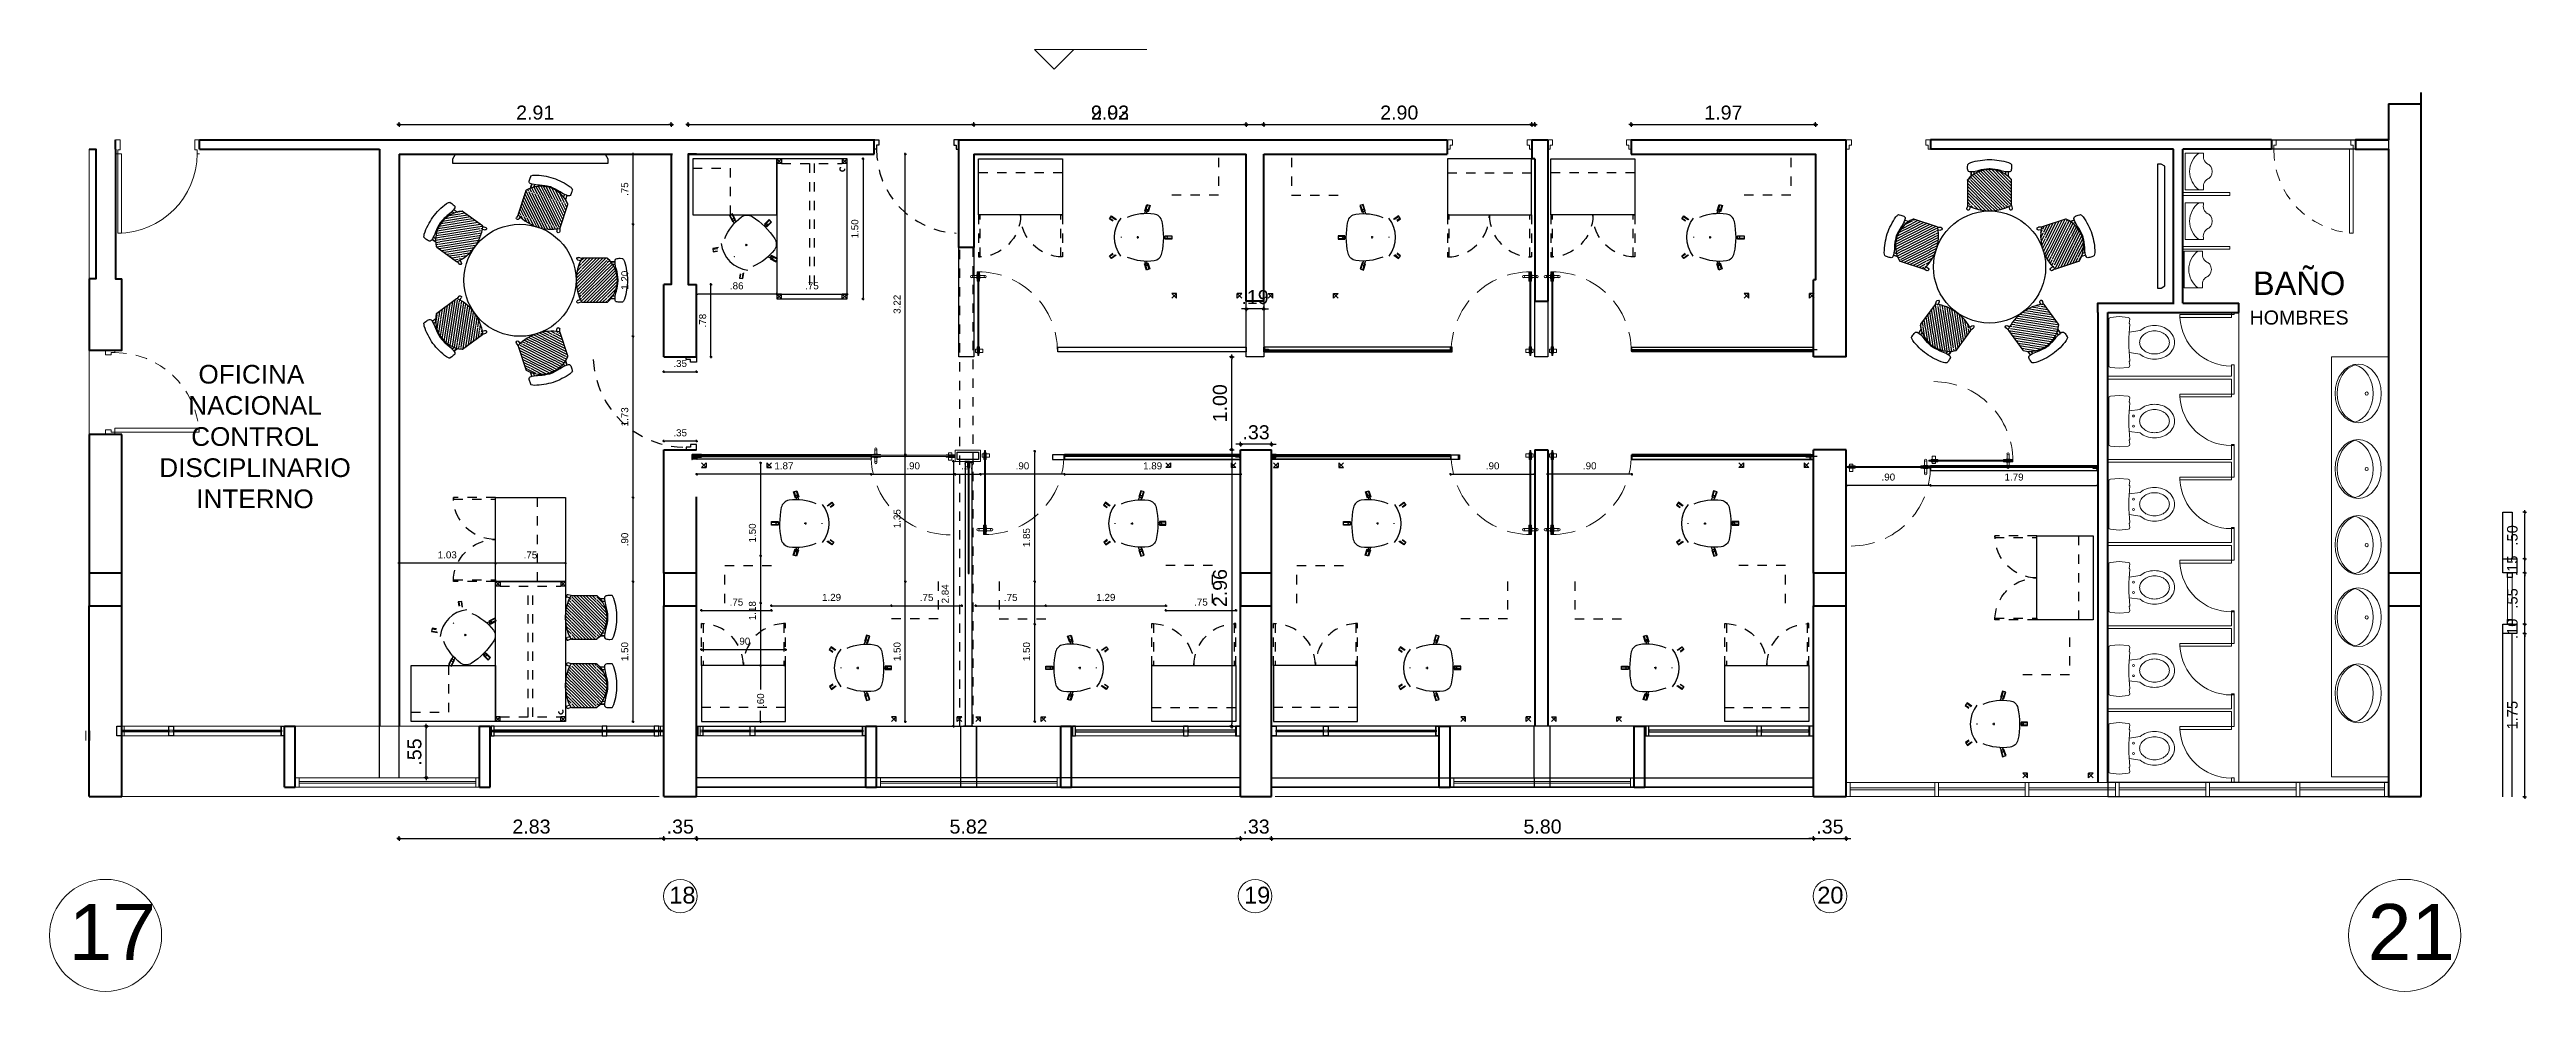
# Model space of a CAD drawing. Header units: millimetres. Extents: x -38 to 179, y -2 to 69.
# Drawn here: x -37.58 to -11.08, y 11.81 to 21.89 of the extents above; entities that cross this region are included whole.
import ezdxf

# ---------------------------------------------------------------- set-up
doc = ezdxf.new("R2010")
doc.units = ezdxf.units.MM
doc.linetypes.add('HIDDEN', pattern=[0.375, 0.25, -0.125])
doc.linetypes.add('HIDDEN2', pattern=[0.1875, 0.125, -0.0625])
doc.layers.get('0').update_dxf_attribs({"color": 255})
for name, color, linetype in [('0.00', 8, 'Continuous'), ('0.05', 6, 'Continuous'), ('A_MOBILIARIO', 6, 'Continuous'), ('D_2o PLANO', 131, 'Continuous'), ('D_4o PLANO', 211, 'Continuous'), ('X_COTAS100', 6, 'Continuous'), ('X_COTAS200', 6, 'Continuous'), ('X_COTAS50', 6, 'Continuous')]:
    doc.layers.add(name, color=color, linetype=linetype)
for name, color, linetype, lineweight in [('0.20', 3, 'Continuous', 20), ('00-Muros', 2, 'Continuous', 30), ('01 GRIS', 253, 'Continuous', 0), ('02 AZUL', 5, 'Continuous', 5), ('03 AMARILLO', 2, 'Continuous', 20), ('04 VERDE', 3, 'Continuous', 15), ('05 MAGENTA', 6, 'Continuous', 30), ('06 ROJO', 1, 'Continuous', 50), ('09 LETRA  EJES', 1, 'Continuous', 50), ('10 CIRCULO EJES', 5, 'Continuous', 15), ('12 COLUMNAS', 4, 'Continuous', 70), ('14 ANTEPECHO', 3, 'Continuous', 15), ('15 DIVISIONES LIVS', 3, 'Continuous', 15), ('A-PLAN5', 195, 'Continuous', 9), ('A_MUEBLES FIJOS', 6, 'Continuous', 5), ('NOMEN', 1, 'Continuous', 0)]:
    doc.layers.add(name, color=color, linetype=linetype, lineweight=lineweight)
doc.styles.get("Standard").update_dxf_attribs({"font": 'arial.ttf'})
doc.styles.add('UNAL PLANEACION', font='arial.ttf')
doc.dimstyles.new('COTAS 100', dxfattribs={"dimscale": 100, "dimtxt": 0.0015, "dimasz": 0.00025, "dimexe": 0, "dimexo": 0.00025, "dimgap": 0.0005, "dimtad": 1, "dimzin": 4, "dimdsep": 46, "dimtxsty": 'UNAL PLANEACION', "dimblk": 'DIMBLK', "dimcen": 1, "dimse1": 1, "dimse2": 1, "dimclrd": 8, "dimclre": 8, "dimclrt": 256, "dimadec": 0, "dimazin": 1, "dimtfac": 1, "dimtix": 1, "dimtmove": 2, "dimatfit": 0, "dimldrblk": 'INDICE', "dimfxl": 1, "dimtolj": 1, "dimtzin": 0, "dimarcsym": 0})
doc.dimstyles.new('COTAS 50', dxfattribs={"dimscale": 50, "dimtxt": 0.0015, "dimasz": 0.00025, "dimexe": 0, "dimexo": 0.00025, "dimgap": 0.001, "dimtad": 1, "dimzin": 4, "dimdsep": 46, "dimtxsty": 'UNAL PLANEACION', "dimblk": 'DIMBLK', "dimcen": 1, "dimse1": 1, "dimse2": 1, "dimclrd": 8, "dimclre": 8, "dimclrt": 256, "dimadec": 0, "dimazin": 1, "dimtfac": 1, "dimtix": 1, "dimtmove": 2, "dimatfit": 0, "dimldrblk": 'INDICE', "dimfxl": 1, "dimtolj": 1, "dimtzin": 0, "dimarcsym": 0})
doc.dimstyles.new('COTAS 75', dxfattribs={"dimscale": 75, "dimtxt": 0.0015, "dimasz": 0.00025, "dimexe": 0, "dimexo": 0.00025, "dimgap": 0.001, "dimtad": 1, "dimzin": 4, "dimdsep": 46, "dimtxsty": 'UNAL PLANEACION', "dimblk": 'DIMBLK', "dimcen": 1, "dimse1": 1, "dimse2": 1, "dimclrd": 8, "dimclre": 8, "dimclrt": 256, "dimadec": 0, "dimazin": 1, "dimtfac": 1, "dimtix": 1, "dimtmove": 2, "dimatfit": 0, "dimldrblk": 'INDICE', "dimfxl": 1, "dimtolj": 1, "dimtzin": 0, "dimarcsym": 0})

msp = doc.modelspace()

# ---------------------------------------------------------------- texts
at = {"layer": '04 VERDE', "width": 1.87293, "attachment_point": 2}
for s, insert, char_height in [('BAÑO\\P{\\H0.6x;HOMBRES }', (-13.513, 19.515), 0.25), ('OFICINA  NACIONAL CONTROL DISCIPLINARIO INTERNO', (-35.384, 18.516), 0.2)]:
    msp.add_mtext(s, dxfattribs=dict(at, insert=insert, char_height=char_height))
at = {"layer": '09 LETRA  EJES', "attachment_point": 1}
for s, insert, char_height, width in [('17', (-37.378, 12.745), 0.6, 0.32056), ('18', (-30.951, 12.93), 0.18, 0.09617), ('19', (-24.801, 12.93), 0.18, 0.09617), ('20', (-18.668, 12.93), 0.18, 0.09617), ('21', (-12.778, 12.745), 0.6, 0.32056)]:
    msp.add_mtext(s, dxfattribs=dict(at, insert=insert, char_height=char_height, width=width))

# ---------------------------------------------------------------- blocks, each defined once
blk = doc.blocks.new('PT90M15')
blk.add_lwpolyline([(0.025, 0.1), (0.025, 1), (0.065, 1), (0.065, 0.1)], close=True)
for points in [[(0, 0), (0.05, 0), (0.05, 0.06), (0.025, 0.06), (0.025, 0.1), (0, 0.1)], [(0.9, 0), (0.85, 0), (0.85, 0.06), (0.875, 0.06), (0.875, 0.1), (0.9, 0.1)]]:
    blk.add_lwpolyline(points)
at = {"color": 252, "linetype": 'HIDDEN', "ltscale": 0.5}
blk.add_arc((-0.019, 0.107), 0.894, 359.542, 87.1849, dxfattribs=at)
blk = doc.blocks.new('DIMBLK')
for q in [(-1, 0), (0, 1), (1, 0), (0, -1)]:
    blk.add_line((0, 0), q)
blk.add_circle((0, 0), 0.5)
blk = doc.blocks.new('*D263')
at = {"layer": 'Defpoints', "color": 0, "transparency": 16777216}
for p in [(-18.688, 21.089), (-20.658, 20.772), (-18.688, 20.772)]:
    blk.add_point(p, dxfattribs=at)
at = {"layer": 'X_COTAS100', "color": 8, "lineweight": -2, "transparency": 16777216}
blk.add_line((-20.633, 21.089), (-18.713, 21.089), dxfattribs=at)
at = {"layer": 'X_COTAS100', "color": 8, "lineweight": -2, "transparency": 16777216, "xscale": 0.025, "yscale": 0.025, "zscale": 0.025, "rotation": 180}
blk.add_blockref('DIMBLK', (-20.658, 21.089), dxfattribs=at)
at = {"layer": 'X_COTAS100', "color": 8, "lineweight": -2, "transparency": 16777216, "xscale": 0.025, "yscale": 0.025, "zscale": 0.025}
blk.add_blockref('DIMBLK', (-18.688, 21.089), dxfattribs=at)
at = {"layer": 'X_COTAS100', "transparency": 16777216, "insert": (-19.673, 21.216), "char_height": 0.15, "attachment_point": 5, "style": 'UNAL PLANEACION'}
blk.add_mtext('\\A1;1.97', dxfattribs=at)
blk = doc.blocks.new('INDICE')
blk.add_line((-0.2, 0), (-1.2, 0))
blk.add_lwpolyline([(-0.5, 0.9), (-0.4, 0.9), (0, 0), (-0.4, -0.9), (-0.5, -0.9), (-0.2, 0)], close=True)
blk = doc.blocks.new('*D264')
at = {"layer": 'Defpoints', "color": 0, "transparency": 16777216}
for p in [(-21.692, 21.089), (-24.591, 19.202), (-21.692, 19.202)]:
    blk.add_point(p, dxfattribs=at)
at = {"layer": 'X_COTAS100', "color": 8, "lineweight": -2, "transparency": 16777216}
blk.add_line((-24.566, 21.089), (-21.717, 21.089), dxfattribs=at)
at = {"layer": 'X_COTAS100', "color": 8, "lineweight": -2, "transparency": 16777216, "xscale": 0.025, "yscale": 0.025, "zscale": 0.025, "rotation": 180}
blk.add_blockref('DIMBLK', (-24.591, 21.089), dxfattribs=at)
at = {"layer": 'X_COTAS100', "color": 8, "lineweight": -2, "transparency": 16777216, "xscale": 0.025, "yscale": 0.025, "zscale": 0.025}
blk.add_blockref('DIMBLK', (-21.692, 21.089), dxfattribs=at)
at = {"layer": 'X_COTAS100', "transparency": 16777216, "insert": (-23.141, 21.216), "char_height": 0.15, "attachment_point": 5, "style": 'UNAL PLANEACION'}
blk.add_mtext('\\A1;2.90', dxfattribs=at)
blk = doc.blocks.new('*D265')
at = {"layer": 'Defpoints', "color": 0, "transparency": 16777216}
for p in [(-24.838, 17.607), (-24.933, 14.647), (-24.838, 14.647)]:
    blk.add_point(p, dxfattribs=at)
at = {"layer": 'X_COTAS100', "color": 8, "lineweight": -2, "transparency": 16777216}
blk.add_line((-24.933, 17.582), (-24.933, 14.672), dxfattribs=at)
at = {"layer": 'X_COTAS100', "color": 8, "lineweight": -2, "transparency": 16777216, "xscale": 0.025, "yscale": 0.025, "zscale": 0.025}
for p, rotation in [((-24.933, 17.607), 90), ((-24.933, 14.647), 270)]:
    blk.add_blockref('DIMBLK', p, dxfattribs=dict(at, rotation=rotation))
at = {"layer": 'X_COTAS100', "transparency": 16777216, "insert": (-25.059, 16.127), "char_height": 0.15, "attachment_point": 5, "rotation": 90, "style": 'UNAL PLANEACION'}
blk.add_mtext('\\A1;2.96', dxfattribs=at)
blk = doc.blocks.new('*D266')
at = {"layer": 'Defpoints', "color": 0, "transparency": 16777216}
for p in [(-24.933, 18.602), (-24.673, 18.602), (-24.673, 17.607)]:
    blk.add_point(p, dxfattribs=at)
at = {"layer": 'X_COTAS100', "color": 8, "lineweight": -2, "transparency": 16777216}
blk.add_line((-24.933, 17.632), (-24.933, 18.577), dxfattribs=at)
at = {"layer": 'X_COTAS100', "color": 8, "lineweight": -2, "transparency": 16777216, "xscale": 0.025, "yscale": 0.025, "zscale": 0.025}
for p, rotation in [((-24.933, 18.602), 90), ((-24.933, 17.607), 270)]:
    blk.add_blockref('DIMBLK', p, dxfattribs=dict(at, rotation=rotation))
at = {"layer": 'X_COTAS100', "transparency": 16777216, "insert": (-25.059, 18.105), "char_height": 0.15, "attachment_point": 5, "rotation": 90, "style": 'UNAL PLANEACION'}
blk.add_mtext('\\A1;1.00', dxfattribs=at)
blk = doc.blocks.new('*D267')
at = {"layer": 'Defpoints', "color": 0, "transparency": 16777216}
for p in [(-24.838, 17.667), (-24.838, 17.607), (-24.508, 17.607)]:
    blk.add_point(p, dxfattribs=at)
at = {"layer": 'X_COTAS100', "color": 8, "lineweight": -2, "transparency": 16777216}
for p, q in [((-24.863, 17.667), (-24.888, 17.667)), ((-24.508, 17.667), (-24.838, 17.667)), ((-24.483, 17.667), (-24.458, 17.667))]:
    blk.add_line(p, q, dxfattribs=at)
at = {"layer": 'X_COTAS100', "color": 8, "lineweight": -2, "transparency": 16777216, "xscale": 0.025, "yscale": 0.025, "zscale": 0.025}
blk.add_blockref('DIMBLK', (-24.838, 17.667), dxfattribs=at)
at = {"layer": 'X_COTAS100', "color": 8, "lineweight": -2, "transparency": 16777216, "xscale": 0.025, "yscale": 0.025, "zscale": 0.025, "rotation": 180}
blk.add_blockref('DIMBLK', (-24.508, 17.667), dxfattribs=at)
at = {"layer": 'X_COTAS100', "transparency": 16777216, "insert": (-24.673, 17.794), "char_height": 0.15, "attachment_point": 5, "style": 'UNAL PLANEACION'}
blk.add_mtext('\\A1;.33', dxfattribs=at)
blk = doc.blocks.new('*D268')
at = {"layer": 'Defpoints', "color": 0, "transparency": 16777216}
for p in [(-24.778, 19.202), (-24.778, 19.115), (-24.591, 19.202)]:
    blk.add_point(p, dxfattribs=at)
at = {"layer": 'X_COTAS100', "color": 8, "lineweight": -2, "transparency": 16777216}
for p, q in [((-24.803, 19.115), (-24.828, 19.115)), ((-24.591, 19.115), (-24.778, 19.115)), ((-24.566, 19.115), (-24.541, 19.115))]:
    blk.add_line(p, q, dxfattribs=at)
at = {"layer": 'X_COTAS100', "color": 8, "lineweight": -2, "transparency": 16777216, "xscale": 0.025, "yscale": 0.025, "zscale": 0.025}
blk.add_blockref('DIMBLK', (-24.778, 19.115), dxfattribs=at)
at = {"layer": 'X_COTAS100', "color": 8, "lineweight": -2, "transparency": 16777216, "xscale": 0.025, "yscale": 0.025, "zscale": 0.025, "rotation": 180}
blk.add_blockref('DIMBLK', (-24.591, 19.115), dxfattribs=at)
at = {"layer": 'X_COTAS100', "transparency": 16777216, "insert": (-24.684, 19.241), "char_height": 0.15, "attachment_point": 5, "style": 'UNAL PLANEACION'}
blk.add_mtext('\\A1;.19', dxfattribs=at)
blk = doc.blocks.new('*D219')
at = {"layer": 'Defpoints', "color": 0, "transparency": 16777216}
for p in [(-24.778, 21.089), (-27.693, 20.772), (-24.778, 20.772)]:
    blk.add_point(p, dxfattribs=at)
at = {"layer": 'X_COTAS100', "color": 8, "lineweight": -2, "transparency": 16777216}
blk.add_line((-27.668, 21.089), (-24.803, 21.089), dxfattribs=at)
at = {"layer": 'X_COTAS100', "color": 8, "lineweight": -2, "transparency": 16777216, "xscale": 0.025, "yscale": 0.025, "zscale": 0.025, "rotation": 180}
blk.add_blockref('DIMBLK', (-27.693, 21.089), dxfattribs=at)
at = {"layer": 'X_COTAS100', "color": 8, "lineweight": -2, "transparency": 16777216, "xscale": 0.025, "yscale": 0.025, "zscale": 0.025}
blk.add_blockref('DIMBLK', (-24.778, 21.089), dxfattribs=at)
at = {"layer": 'X_COTAS100', "transparency": 16777216, "insert": (-26.236, 21.216), "char_height": 0.15, "attachment_point": 5, "style": 'UNAL PLANEACION'}
blk.add_mtext('\\A1;2.92', dxfattribs=at)
blk = doc.blocks.new('*D220')
at = {"layer": 'Defpoints', "color": 0, "transparency": 16777216}
for p in [(-30.93, 21.089), (-30.93, 19.377), (-33.842, 19.104)]:
    blk.add_point(p, dxfattribs=at)
at = {"layer": 'X_COTAS100', "color": 8, "lineweight": -2, "transparency": 16777216}
blk.add_line((-33.817, 21.089), (-30.955, 21.089), dxfattribs=at)
at = {"layer": 'X_COTAS100', "color": 8, "lineweight": -2, "transparency": 16777216, "xscale": 0.025, "yscale": 0.025, "zscale": 0.025, "rotation": 180}
blk.add_blockref('DIMBLK', (-33.842, 21.089), dxfattribs=at)
at = {"layer": 'X_COTAS100', "color": 8, "lineweight": -2, "transparency": 16777216, "xscale": 0.025, "yscale": 0.025, "zscale": 0.025}
blk.add_blockref('DIMBLK', (-30.93, 21.089), dxfattribs=at)
at = {"layer": 'X_COTAS100', "transparency": 16777216, "insert": (-32.386, 21.216), "char_height": 0.15, "attachment_point": 5, "style": 'UNAL PLANEACION'}
blk.add_mtext('\\A1;2.91', dxfattribs=at)
blk = doc.blocks.new('*D269')
at = {"layer": 'Defpoints', "color": 0, "transparency": 16777216}
for p in [(-21.723, 21.089), (-30.75, 20.772), (-21.723, 20.772)]:
    blk.add_point(p, dxfattribs=at)
at = {"layer": 'X_COTAS100', "color": 8, "lineweight": -2, "transparency": 16777216}
blk.add_line((-30.725, 21.089), (-21.748, 21.089), dxfattribs=at)
at = {"layer": 'X_COTAS100', "color": 8, "lineweight": -2, "transparency": 16777216, "xscale": 0.025, "yscale": 0.025, "zscale": 0.025, "rotation": 180}
blk.add_blockref('DIMBLK', (-30.75, 21.089), dxfattribs=at)
at = {"layer": 'X_COTAS100', "color": 8, "lineweight": -2, "transparency": 16777216, "xscale": 0.025, "yscale": 0.025, "zscale": 0.025}
blk.add_blockref('DIMBLK', (-21.723, 21.089), dxfattribs=at)
at = {"layer": 'X_COTAS100', "transparency": 16777216, "insert": (-26.236, 21.216), "char_height": 0.15, "attachment_point": 5, "style": 'UNAL PLANEACION'}
blk.add_mtext('\\A1;9.03', dxfattribs=at)
blk = doc.blocks.new('*D221')
at = {"layer": 'Defpoints', "color": 0, "transparency": 16777216}
for p in [(-30.66, 14.102), (-24.838, 14.102), (-24.838, 13.446)]:
    blk.add_point(p, dxfattribs=at)
at = {"layer": 'X_COTAS100', "color": 8, "lineweight": -2, "transparency": 16777216}
blk.add_line((-30.635, 13.446), (-24.863, 13.446), dxfattribs=at)
at = {"layer": 'X_COTAS100', "color": 8, "lineweight": -2, "transparency": 16777216, "xscale": 0.025, "yscale": 0.025, "zscale": 0.025, "rotation": 180}
blk.add_blockref('DIMBLK', (-30.66, 13.446), dxfattribs=at)
at = {"layer": 'X_COTAS100', "color": 8, "lineweight": -2, "transparency": 16777216, "xscale": 0.025, "yscale": 0.025, "zscale": 0.025}
blk.add_blockref('DIMBLK', (-24.838, 13.446), dxfattribs=at)
at = {"layer": 'X_COTAS100', "transparency": 16777216, "insert": (-27.749, 13.573), "char_height": 0.15, "attachment_point": 5, "style": 'UNAL PLANEACION'}
blk.add_mtext('\\A1;5.82', dxfattribs=at)
blk = doc.blocks.new('*D222')
at = {"layer": 'Defpoints', "color": 0, "transparency": 16777216}
for p in [(-24.838, 13.897), (-24.508, 13.897), (-24.508, 13.446)]:
    blk.add_point(p, dxfattribs=at)
at = {"layer": 'X_COTAS100', "color": 8, "lineweight": -2, "transparency": 16777216}
for p, q in [((-24.863, 13.446), (-24.888, 13.446)), ((-24.838, 13.446), (-24.508, 13.446)), ((-24.483, 13.446), (-24.458, 13.446))]:
    blk.add_line(p, q, dxfattribs=at)
at = {"layer": 'X_COTAS100', "color": 8, "lineweight": -2, "transparency": 16777216, "xscale": 0.025, "yscale": 0.025, "zscale": 0.025}
blk.add_blockref('DIMBLK', (-24.838, 13.446), dxfattribs=at)
at = {"layer": 'X_COTAS100', "color": 8, "lineweight": -2, "transparency": 16777216, "xscale": 0.025, "yscale": 0.025, "zscale": 0.025, "rotation": 180}
blk.add_blockref('DIMBLK', (-24.508, 13.446), dxfattribs=at)
at = {"layer": 'X_COTAS100', "transparency": 16777216, "insert": (-24.673, 13.573), "char_height": 0.15, "attachment_point": 5, "style": 'UNAL PLANEACION'}
blk.add_mtext('\\A1;.33', dxfattribs=at)
blk = doc.blocks.new('*D223')
at = {"layer": 'Defpoints', "color": 0, "transparency": 16777216}
for p in [(-24.508, 14.547), (-18.708, 13.897), (-18.708, 13.446)]:
    blk.add_point(p, dxfattribs=at)
at = {"layer": 'X_COTAS100', "color": 8, "lineweight": -2, "transparency": 16777216}
blk.add_line((-24.483, 13.446), (-18.733, 13.446), dxfattribs=at)
at = {"layer": 'X_COTAS100', "color": 8, "lineweight": -2, "transparency": 16777216, "xscale": 0.025, "yscale": 0.025, "zscale": 0.025, "rotation": 180}
blk.add_blockref('DIMBLK', (-24.508, 13.446), dxfattribs=at)
at = {"layer": 'X_COTAS100', "color": 8, "lineweight": -2, "transparency": 16777216, "xscale": 0.025, "yscale": 0.025, "zscale": 0.025}
blk.add_blockref('DIMBLK', (-18.708, 13.446), dxfattribs=at)
at = {"layer": 'X_COTAS100', "transparency": 16777216, "insert": (-21.608, 13.573), "char_height": 0.15, "attachment_point": 5, "style": 'UNAL PLANEACION'}
blk.add_mtext('\\A1;5.80', dxfattribs=at)
blk = doc.blocks.new('*D224')
at = {"layer": 'Defpoints', "color": 0, "transparency": 16777216}
for p in [(-33.842, 14.647), (-31.01, 14.102), (-31.01, 13.446)]:
    blk.add_point(p, dxfattribs=at)
at = {"layer": 'X_COTAS100', "color": 8, "lineweight": -2, "transparency": 16777216}
blk.add_line((-33.817, 13.446), (-31.035, 13.446), dxfattribs=at)
at = {"layer": 'X_COTAS100', "color": 8, "lineweight": -2, "transparency": 16777216, "xscale": 0.025, "yscale": 0.025, "zscale": 0.025, "rotation": 180}
blk.add_blockref('DIMBLK', (-33.842, 13.446), dxfattribs=at)
at = {"layer": 'X_COTAS100', "color": 8, "lineweight": -2, "transparency": 16777216, "xscale": 0.025, "yscale": 0.025, "zscale": 0.025}
blk.add_blockref('DIMBLK', (-31.01, 13.446), dxfattribs=at)
at = {"layer": 'X_COTAS100', "transparency": 16777216, "insert": (-32.426, 13.573), "char_height": 0.15, "attachment_point": 5, "style": 'UNAL PLANEACION'}
blk.add_mtext('\\A1;2.83', dxfattribs=at)
blk = doc.blocks.new('*D225')
at = {"layer": 'Defpoints', "color": 0, "transparency": 16777216}
for p in [(-31.01, 13.897), (-30.658, 13.897), (-30.658, 13.446)]:
    blk.add_point(p, dxfattribs=at)
at = {"layer": 'X_COTAS100', "color": 8, "lineweight": -2, "transparency": 16777216}
for p, q in [((-31.035, 13.446), (-31.06, 13.446)), ((-31.01, 13.446), (-30.658, 13.446)), ((-30.633, 13.446), (-30.608, 13.446))]:
    blk.add_line(p, q, dxfattribs=at)
at = {"layer": 'X_COTAS100', "color": 8, "lineweight": -2, "transparency": 16777216, "xscale": 0.025, "yscale": 0.025, "zscale": 0.025}
blk.add_blockref('DIMBLK', (-31.01, 13.446), dxfattribs=at)
at = {"layer": 'X_COTAS100', "color": 8, "lineweight": -2, "transparency": 16777216, "xscale": 0.025, "yscale": 0.025, "zscale": 0.025, "rotation": 180}
blk.add_blockref('DIMBLK', (-30.658, 13.446), dxfattribs=at)
at = {"layer": 'X_COTAS100', "transparency": 16777216, "insert": (-30.834, 13.573), "char_height": 0.15, "attachment_point": 5, "style": 'UNAL PLANEACION'}
blk.add_mtext('\\A1;.35', dxfattribs=at)
blk = doc.blocks.new('*D226')
at = {"layer": 'Defpoints', "color": 0, "transparency": 16777216}
for p in [(-18.708, 13.897), (-18.358, 13.897), (-18.358, 13.446)]:
    blk.add_point(p, dxfattribs=at)
at = {"layer": 'X_COTAS100', "color": 8, "lineweight": -2, "transparency": 16777216}
for p, q in [((-18.733, 13.446), (-18.758, 13.446)), ((-18.708, 13.446), (-18.358, 13.446)), ((-18.333, 13.446), (-18.308, 13.446))]:
    blk.add_line(p, q, dxfattribs=at)
at = {"layer": 'X_COTAS100', "color": 8, "lineweight": -2, "transparency": 16777216, "xscale": 0.025, "yscale": 0.025, "zscale": 0.025}
blk.add_blockref('DIMBLK', (-18.708, 13.446), dxfattribs=at)
at = {"layer": 'X_COTAS100', "color": 8, "lineweight": -2, "transparency": 16777216, "xscale": 0.025, "yscale": 0.025, "zscale": 0.025, "rotation": 180}
blk.add_blockref('DIMBLK', (-18.358, 13.446), dxfattribs=at)
at = {"layer": 'X_COTAS100', "transparency": 16777216, "insert": (-18.533, 13.573), "char_height": 0.15, "attachment_point": 5, "style": 'UNAL PLANEACION'}
blk.add_mtext('\\A1;.35', dxfattribs=at)
blk = doc.blocks.new('*D270')
at = {"layer": 'Defpoints', "color": 0, "transparency": 16777216}
for p in [(-30.66, 19.377), (-30.506, 19.377), (-30.66, 18.602)]:
    blk.add_point(p, dxfattribs=at)
at = {"layer": 'X_COTAS50', "color": 8, "lineweight": -2, "transparency": 16777216}
blk.add_line((-30.506, 18.615), (-30.506, 19.365), dxfattribs=at)
at = {"layer": 'X_COTAS50', "color": 8, "lineweight": -2, "transparency": 16777216, "xscale": 0.0125, "yscale": 0.0125, "zscale": 0.0125}
for p, rotation in [((-30.506, 19.377), 90), ((-30.506, 18.602), 270)]:
    blk.add_blockref('DIMBLK', p, dxfattribs=dict(at, rotation=rotation))
at = {"layer": 'X_COTAS50', "transparency": 16777216, "insert": (-30.594, 18.99), "char_height": 0.075, "attachment_point": 5, "rotation": 90, "style": 'UNAL PLANEACION'}
blk.add_mtext('\\A1;.78', dxfattribs=at)
blk = doc.blocks.new('*D271')
at = {"layer": 'Defpoints', "color": 0, "transparency": 16777216}
for p in [(-31.01, 18.602), (-30.66, 18.442), (-30.66, 18.442)]:
    blk.add_point(p, dxfattribs=at)
at = {"layer": 'X_COTAS50', "color": 8, "lineweight": -2, "transparency": 16777216}
blk.add_line((-30.997, 18.442), (-30.672, 18.442), dxfattribs=at)
at = {"layer": 'X_COTAS50', "color": 8, "lineweight": -2, "transparency": 16777216, "xscale": 0.0125, "yscale": 0.0125, "zscale": 0.0125, "rotation": 180}
blk.add_blockref('DIMBLK', (-31.01, 18.442), dxfattribs=at)
at = {"layer": 'X_COTAS50', "color": 8, "lineweight": -2, "transparency": 16777216, "xscale": 0.0125, "yscale": 0.0125, "zscale": 0.0125}
blk.add_blockref('DIMBLK', (-30.66, 18.442), dxfattribs=at)
at = {"layer": 'X_COTAS50', "transparency": 16777216, "insert": (-30.835, 18.531), "char_height": 0.075, "attachment_point": 5, "style": 'UNAL PLANEACION'}
blk.add_mtext('\\A1;.35', dxfattribs=at)
blk = doc.blocks.new('*D272')
at = {"layer": 'Defpoints', "color": 0, "transparency": 16777216}
for p in [(-31.01, 17.7), (-31.01, 17.607), (-30.66, 17.607)]:
    blk.add_point(p, dxfattribs=at)
at = {"layer": 'X_COTAS50', "color": 8, "lineweight": -2, "transparency": 16777216}
blk.add_line((-30.672, 17.7), (-30.997, 17.7), dxfattribs=at)
at = {"layer": 'X_COTAS50', "color": 8, "lineweight": -2, "transparency": 16777216, "xscale": 0.0125, "yscale": 0.0125, "zscale": 0.0125, "rotation": 180}
blk.add_blockref('DIMBLK', (-31.01, 17.7), dxfattribs=at)
at = {"layer": 'X_COTAS50', "color": 8, "lineweight": -2, "transparency": 16777216, "xscale": 0.0125, "yscale": 0.0125, "zscale": 0.0125}
blk.add_blockref('DIMBLK', (-30.66, 17.7), dxfattribs=at)
at = {"layer": 'X_COTAS50', "transparency": 16777216, "insert": (-30.835, 17.789), "char_height": 0.075, "attachment_point": 5, "style": 'UNAL PLANEACION'}
blk.add_mtext('\\A1;.35', dxfattribs=at)
blk = doc.blocks.new('*D227')
at = {"layer": 'Defpoints', "color": 0, "transparency": 16777216}
for p in [(-33.842, 14.647), (-33.552, 14.647), (-33.842, 14.097)]:
    blk.add_point(p, dxfattribs=at)
at = {"layer": 'X_COTAS100', "color": 8, "lineweight": -2, "transparency": 16777216}
blk.add_line((-33.552, 14.122), (-33.552, 14.622), dxfattribs=at)
at = {"layer": 'X_COTAS100', "color": 8, "lineweight": -2, "transparency": 16777216, "xscale": 0.025, "yscale": 0.025, "zscale": 0.025}
for p, rotation in [((-33.552, 14.647), 90), ((-33.552, 14.097), 270)]:
    blk.add_blockref('DIMBLK', p, dxfattribs=dict(at, rotation=rotation))
at = {"layer": 'X_COTAS100', "transparency": 16777216, "insert": (-33.678, 14.372), "char_height": 0.15, "attachment_point": 5, "rotation": 90, "style": 'UNAL PLANEACION'}
blk.add_mtext('\\A1;.55', dxfattribs=at)
blk = doc.blocks.new('*U13')
at = {"layer": 'A_MOBILIARIO'}
blk.add_lwpolyline([(0, 0), (0.9, 0), (0.9, 0.75), (0, 0.75)], close=True, dxfattribs=at)
at = {"layer": 'A_MOBILIARIO', "linetype": 'HIDDEN', "ltscale": 0.1}
blk.add_lwpolyline([(0, 0.45), (0.9, 0.45)], dxfattribs=at)
at = {"layer": 'A_MOBILIARIO', "color": 252, "linetype": 'HIDDEN', "ltscale": 0.1}
for points in [[(0, 0), (0, -0.45), (0.018, -0.45), (0.018, 0)], [(0.9, 0), (0.9, -0.45), (0.882, -0.45), (0.882, 0)]]:
    blk.add_lwpolyline(points, close=True, dxfattribs=at)
at = {"layer": 'A_MOBILIARIO', "color": 252, "linetype": 'HIDDEN2'}
for centre, start, end in [((0, 0), 270, 0), ((0.9, 0), 180, 270)]:
    blk.add_arc(centre, 0.45, start, end, dxfattribs=at)
blk = doc.blocks.new('MB-SO-PM')
at = {"layer": 'A_MOBILIARIO', "color": 252, "ltscale": 0.1}
for points in [[(-0.172, 0.266), (-0.199, 0.303), (-0.229, 0.282), (-0.192, 0.23)], [(-0.224, 0.285), (-0.19, 0.239)], [(-0.204, 0.3), (-0.178, 0.264)], [(0.191, 0.233), (0.227, 0.283), (0.197, 0.305), (0.17, 0.267)], [(0.202, 0.301), (0.176, 0.265)], [(0.222, 0.287), (0.189, 0.242)], [(-0.348, -0.102), (-0.282, -0.08)], [(-0.341, -0.125), (-0.274, -0.103)], [(0.341, -0.122), (0.275, -0.101)], [(0.349, -0.099), (0.282, -0.078)], [(-0.011, -0.362), (-0.011, -0.292)], [(0.013, -0.362), (0.013, -0.292)]]:
    blk.add_lwpolyline(points, dxfattribs=at)
at = {"layer": 'A_MOBILIARIO'}
for points in [[(0.212, 0.114, -0.134915), (0.249, -0.175, -0.313815), (0.171, -0.258, -0.106624), (-0.17, -0.259, -0.313815), (-0.248, -0.175, -0.134915), (-0.212, 0.114)], [(-0.004, 0.179, -0.001549), (0.004, 0.179, -0.001549)]]:
    blk.add_lwpolyline(points, format="xyb", dxfattribs=at)
for points in [[(0.012, 0), (-0.012, 0)], [(0, 0.012), (0, -0.012)]]:
    blk.add_lwpolyline(points, dxfattribs=at)
at = {"layer": 'A_MOBILIARIO', "color": 252, "ltscale": 0.1}
for points in [[(-0.339, -0.131), (-0.272, -0.109), (-0.284, -0.074), (-0.35, -0.095)], [(0.351, -0.093), (0.284, -0.072), (0.273, -0.107), (0.339, -0.129)], [(0.02, -0.362), (0.02, -0.292), (-0.017, -0.292), (-0.017, -0.362)]]:
    blk.add_lwpolyline(points, close=True, dxfattribs=at)
for points in [[(-0.254, -0.094), (-0.289, -0.104, -1.057066), (-0.293, -0.085), (-0.253, -0.07)], [(0.253, -0.07), (0.295, -0.086, -1.057066), (0.287, -0.103), (0.254, -0.094)], [(0.011, -0.277), (0.01, -0.307, -1.057066), (-0.009, -0.305), (-0.011, -0.277)]]:
    blk.add_lwpolyline(points, format="xyb", dxfattribs=at)
blk.add_arc((0, -0.076), 0.327, 51.6831, 128.4484, dxfattribs=at)
blk = doc.blocks.new('MB-SI-CT')
h = blk.add_hatch()
h.set_pattern_fill('ANSI31', color=252, scale=0.0075)
edge = h.paths.add_edge_path()
edge.add_arc((0, 0.13), 0.311, 41.3044, 138.6956, ccw=False)
edge.add_arc((0.226, 0.329), 0.0103, 0, 41.3044, ccw=False)
edge.add_line((0.236, 0.329), (0.236, 0.067))
edge.add_arc((0.226, 0.067), 0.0103, -61.5917, 0, ccw=False)
edge.add_arc((0, 0.485), 0.485, 241.5917, 298.4083, ccw=False)
edge.add_arc((-0.226, 0.067), 0.0103, 180, 241.5917, ccw=False)
edge.add_line((-0.236, 0.067), (-0.236, 0.329))
edge.add_arc((-0.226, 0.329), 0.0103, 138.6956, 180, ccw=False)
at = {"layer": 'A_MOBILIARIO', "color": 252}
for p, q in [((0.198, 0.37), (0.198, 0.417)), ((-0.233, 0.06), (-0.243, 0.028)), ((-0.207, 0.046), (-0.215, 0.02)), ((0.207, 0.046), (0.215, 0.02)), ((0.233, 0.06), (0.243, 0.028))]:
    blk.add_line(p, q, dxfattribs=at)
at = {"layer": 'A_MOBILIARIO'}
blk.add_line((0.198, 0.37), (0.198, 0.403), dxfattribs=at)
blk.add_lwpolyline([(-0.23, 0.502, 0.247322), (-0.234, 0.493), (-0.235, 0.473, 0.081502), (-0.23, 0.43, 0.224036), (-0.216, 0.419, 0.08102), (-0.192, 0.418, 0.050946), (-0.116, 0.432, -0.052412), (-0.005, 0.451, -0.014862), (0.005, 0.451, -0.052412), (0.116, 0.432, 0.050946), (0.192, 0.418, 0.08102), (0.216, 0.419, 0.224036), (0.23, 0.43, 0.081502), (0.235, 0.473), (0.234, 0.493, 0.247322), (0.23, 0.502, 0.032977), (0.202, 0.518, 0.07399), (0, 0.55, 0.07399), (-0.202, 0.518, 0.032977), (-0.23, 0.502)], format="xyb", dxfattribs=at)
blk.add_lwpolyline([(-0.234, 0.336, -0.452522), (0.234, 0.336, -0.182201), (0.236, 0.329), (0.236, 0.067, -0.275407), (0.231, 0.058, -0.253116), (-0.231, 0.058, -0.275407), (-0.236, 0.067), (-0.236, 0.329, -0.182201)], format="xyb", close=True, dxfattribs=at)
at = {"layer": 'A_MOBILIARIO', "color": 252}
for points in [[(-0.198, 0.417), (-0.198, 0.37)], [(-0.169, 0.42), (-0.169, 0.392)], [(0.169, 0.42), (0.169, 0.392)], [(0.198, 0.417), (0.198, 0.37)]]:
    blk.add_lwpolyline(points, dxfattribs=at)
for centre, start, end in [((-0.229, 0.024), 162.7298, 342.7298), ((0.229, 0.024), 197.2702, 17.2702)]:
    blk.add_arc(centre, 0.0149, start, end, dxfattribs=at)
blk = doc.blocks.new('MB-ETL-150x165')
at = {"layer": 'A_MOBILIARIO'}
for points in [[(0.75, 0), (0.75, 1.5), (0, 1.5), (0, 0)], [(0.75, 0), (1.65, 0), (1.65, 0.6), (0.75, 0.6)]]:
    blk.add_lwpolyline(points, close=True, dxfattribs=at)
at = {"layer": 'A_MOBILIARIO', "color": 252, "linetype": 'HIDDEN2', "ltscale": 0.1}
for points in [[(0, 1.5), (0.05, 1.45)], [(0, 1.45), (0.05, 1.5)], [(0, 1.45), (0.05, 1.45)], [(0.05, 1.5), (0.05, 1.45)], [(0.7, 1.5), (0.7, 1.45)], [(0.75, 1.5), (0.7, 1.45)], [(0.75, 1.45), (0.7, 1.5)], [(0.7, 1.45), (0.75, 1.45)], [(0, 0.05), (0.05, 0.05)], [(0, 0), (0.05, 0.05)], [(0, 0.05), (0.05, 0)], [(0.05, 0), (0.05, 0.05)], [(0.7, 0), (0.7, 0.05)], [(0.75, 0), (0.7, 0.05)], [(0.75, 0.05), (0.7, 0)], [(0.7, 0.05), (0.75, 0.05)]]:
    blk.add_lwpolyline(points, dxfattribs=at)
at = {"layer": 'A_MOBILIARIO', "color": 252, "linetype": 'HIDDEN2', "ltscale": 0.25}
for points in [[(0.7, 1.45), (0.05, 1.45)], [(0.35, 0.05), (0.35, 1.45)], [(0.4, 0.05), (0.4, 1.45)], [(1.65, 0.1), (1.25, 0.1), (1.25, 0.6)], [(0.7, 0.05), (0.05, 0.05)]]:
    blk.add_lwpolyline(points, dxfattribs=at)
at = {"layer": 'A_MOBILIARIO', "color": 252, "linetype": 'HIDDEN', "ltscale": 0.25}
blk.add_circle((0.05, 0.109), 0.025, dxfattribs=at)
blk = doc.blocks.new('MB-MA-120')
at = {"layer": 'A_MOBILIARIO', "color": 4}
blk.add_circle((0, 0), 0.6, dxfattribs=at)
blk = doc.blocks.new('*D232')
at = {"layer": 'Defpoints', "color": 0, "transparency": 16777216}
for p in [(-32.812, 16.393), (-32.812, 16.197), (-32.062, 14.697)]:
    blk.add_point(p, dxfattribs=at)
at = {"layer": 'X_COTAS50', "color": 8, "lineweight": -2, "transparency": 16777216}
blk.add_line((-32.074, 16.393), (-32.799, 16.393), dxfattribs=at)
at = {"layer": 'X_COTAS50', "color": 8, "lineweight": -2, "transparency": 16777216, "xscale": 0.0125, "yscale": 0.0125, "zscale": 0.0125, "rotation": 180}
blk.add_blockref('DIMBLK', (-32.812, 16.393), dxfattribs=at)
at = {"layer": 'X_COTAS50', "color": 8, "lineweight": -2, "transparency": 16777216, "xscale": 0.0125, "yscale": 0.0125, "zscale": 0.0125}
blk.add_blockref('DIMBLK', (-32.062, 16.393), dxfattribs=at)
at = {"layer": 'X_COTAS50', "transparency": 16777216, "insert": (-32.437, 16.481), "char_height": 0.075, "attachment_point": 5, "style": 'UNAL PLANEACION'}
blk.add_mtext('\\A1;.75', dxfattribs=at)
blk = doc.blocks.new('*D233')
at = {"layer": 'Defpoints', "color": 0, "transparency": 16777216}
for p in [(-33.842, 16.393), (-33.842, 16.287), (-32.812, 16.197)]:
    blk.add_point(p, dxfattribs=at)
at = {"layer": 'X_COTAS50', "color": 8, "lineweight": -2, "transparency": 16777216}
blk.add_line((-32.824, 16.393), (-33.829, 16.393), dxfattribs=at)
at = {"layer": 'X_COTAS50', "color": 8, "lineweight": -2, "transparency": 16777216, "xscale": 0.0125, "yscale": 0.0125, "zscale": 0.0125, "rotation": 180}
blk.add_blockref('DIMBLK', (-33.842, 16.393), dxfattribs=at)
at = {"layer": 'X_COTAS50', "color": 8, "lineweight": -2, "transparency": 16777216, "xscale": 0.0125, "yscale": 0.0125, "zscale": 0.0125}
blk.add_blockref('DIMBLK', (-32.812, 16.393), dxfattribs=at)
at = {"layer": 'X_COTAS50', "transparency": 16777216, "insert": (-33.327, 16.482), "char_height": 0.075, "attachment_point": 5, "style": 'UNAL PLANEACION'}
blk.add_mtext('\\A1;1.03', dxfattribs=at)
blk = doc.blocks.new('*D234')
at = {"layer": 'Defpoints', "color": 0, "transparency": 16777216}
for p in [(-32.062, 16.197), (-31.339, 16.197), (-32.062, 14.697)]:
    blk.add_point(p, dxfattribs=at)
at = {"layer": 'X_COTAS50', "color": 8, "lineweight": -2, "transparency": 16777216}
blk.add_line((-31.339, 14.71), (-31.339, 16.185), dxfattribs=at)
at = {"layer": 'X_COTAS50', "color": 8, "lineweight": -2, "transparency": 16777216, "xscale": 0.0125, "yscale": 0.0125, "zscale": 0.0125}
for p, rotation in [((-31.339, 16.197), 90), ((-31.339, 14.697), 270)]:
    blk.add_blockref('DIMBLK', p, dxfattribs=dict(at, rotation=rotation))
at = {"layer": 'X_COTAS50', "transparency": 16777216, "insert": (-31.428, 15.447), "char_height": 0.075, "attachment_point": 5, "rotation": 90, "style": 'UNAL PLANEACION'}
blk.add_mtext('\\A1;1.50', dxfattribs=at)
blk = doc.blocks.new('*D235')
at = {"layer": 'Defpoints', "color": 0, "transparency": 16777216}
for p in [(-32.062, 17.097), (-31.339, 17.097), (-32.062, 16.197)]:
    blk.add_point(p, dxfattribs=at)
at = {"layer": 'X_COTAS50', "color": 8, "lineweight": -2, "transparency": 16777216}
blk.add_line((-31.339, 16.21), (-31.339, 17.085), dxfattribs=at)
at = {"layer": 'X_COTAS50', "color": 8, "lineweight": -2, "transparency": 16777216, "xscale": 0.0125, "yscale": 0.0125, "zscale": 0.0125}
for p, rotation in [((-31.339, 17.097), 90), ((-31.339, 16.197), 270)]:
    blk.add_blockref('DIMBLK', p, dxfattribs=dict(at, rotation=rotation))
at = {"layer": 'X_COTAS50', "transparency": 16777216, "insert": (-31.428, 16.647), "char_height": 0.075, "attachment_point": 5, "rotation": 90, "style": 'UNAL PLANEACION'}
blk.add_mtext('\\A1;.90', dxfattribs=at)
blk = doc.blocks.new('*D236')
at = {"layer": 'Defpoints', "color": 0, "transparency": 16777216}
for p in [(-32.549, 18.822), (-31.339, 18.822), (-32.062, 17.097)]:
    blk.add_point(p, dxfattribs=at)
at = {"layer": 'X_COTAS50', "color": 8, "lineweight": -2, "transparency": 16777216}
blk.add_line((-31.339, 17.11), (-31.339, 18.81), dxfattribs=at)
at = {"layer": 'X_COTAS50', "color": 8, "lineweight": -2, "transparency": 16777216, "xscale": 0.0125, "yscale": 0.0125, "zscale": 0.0125}
for p, rotation in [((-31.339, 18.822), 90), ((-31.339, 17.097), 270)]:
    blk.add_blockref('DIMBLK', p, dxfattribs=dict(at, rotation=rotation))
at = {"layer": 'X_COTAS50', "transparency": 16777216, "insert": (-31.428, 17.96), "char_height": 0.075, "attachment_point": 5, "rotation": 90, "style": 'UNAL PLANEACION'}
blk.add_mtext('\\A1;1.73', dxfattribs=at)
blk = doc.blocks.new('*D237')
at = {"layer": 'Defpoints', "color": 0, "transparency": 16777216}
for p in [(-32.549, 20.022), (-31.339, 20.022), (-32.549, 18.822)]:
    blk.add_point(p, dxfattribs=at)
at = {"layer": 'X_COTAS50', "color": 8, "lineweight": -2, "transparency": 16777216}
blk.add_line((-31.339, 18.835), (-31.339, 20.01), dxfattribs=at)
at = {"layer": 'X_COTAS50', "color": 8, "lineweight": -2, "transparency": 16777216, "xscale": 0.0125, "yscale": 0.0125, "zscale": 0.0125}
for p, rotation in [((-31.339, 20.022), 90), ((-31.339, 18.822), 270)]:
    blk.add_blockref('DIMBLK', p, dxfattribs=dict(at, rotation=rotation))
at = {"layer": 'X_COTAS50', "transparency": 16777216, "insert": (-31.428, 19.422), "char_height": 0.075, "attachment_point": 5, "rotation": 90, "style": 'UNAL PLANEACION'}
blk.add_mtext('\\A1;1.20', dxfattribs=at)
blk = doc.blocks.new('*D238')
at = {"layer": 'Defpoints', "color": 0, "transparency": 16777216}
for p in [(-33.862, 20.772), (-31.339, 20.772), (-32.549, 20.022)]:
    blk.add_point(p, dxfattribs=at)
at = {"layer": 'X_COTAS50', "color": 8, "lineweight": -2, "transparency": 16777216}
blk.add_line((-31.339, 20.035), (-31.339, 20.76), dxfattribs=at)
at = {"layer": 'X_COTAS50', "color": 8, "lineweight": -2, "transparency": 16777216, "xscale": 0.0125, "yscale": 0.0125, "zscale": 0.0125}
for p, rotation in [((-31.339, 20.772), 90), ((-31.339, 20.022), 270)]:
    blk.add_blockref('DIMBLK', p, dxfattribs=dict(at, rotation=rotation))
at = {"layer": 'X_COTAS50', "transparency": 16777216, "insert": (-31.428, 20.397), "char_height": 0.075, "attachment_point": 5, "rotation": 90, "style": 'UNAL PLANEACION'}
blk.add_mtext('\\A1;.75', dxfattribs=at)
blk = doc.blocks.new('*D239')
at = {"layer": 'Defpoints', "color": 0, "transparency": 16777216}
for p in [(-29.8, 19.483), (-29.05, 19.483), (-29.05, 19.274)]:
    blk.add_point(p, dxfattribs=at)
at = {"layer": 'X_COTAS50', "color": 8, "lineweight": -2, "transparency": 16777216}
blk.add_line((-29.787, 19.274), (-29.062, 19.274), dxfattribs=at)
at = {"layer": 'X_COTAS50', "color": 8, "lineweight": -2, "transparency": 16777216, "xscale": 0.0125, "yscale": 0.0125, "zscale": 0.0125, "rotation": 180}
blk.add_blockref('DIMBLK', (-29.8, 19.274), dxfattribs=at)
at = {"layer": 'X_COTAS50', "color": 8, "lineweight": -2, "transparency": 16777216, "xscale": 0.0125, "yscale": 0.0125, "zscale": 0.0125}
blk.add_blockref('DIMBLK', (-29.05, 19.274), dxfattribs=at)
at = {"layer": 'X_COTAS50', "transparency": 16777216, "insert": (-29.425, 19.362), "char_height": 0.075, "attachment_point": 5, "style": 'UNAL PLANEACION'}
blk.add_mtext('\\A1;.75', dxfattribs=at)
blk = doc.blocks.new('*D240')
at = {"layer": 'Defpoints', "color": 0, "transparency": 16777216}
for p in [(-29.05, 20.722), (-29.05, 19.222), (-28.878, 19.222)]:
    blk.add_point(p, dxfattribs=at)
at = {"layer": 'X_COTAS50', "color": 8, "lineweight": -2, "transparency": 16777216}
blk.add_line((-28.878, 20.71), (-28.878, 19.235), dxfattribs=at)
at = {"layer": 'X_COTAS50', "color": 8, "lineweight": -2, "transparency": 16777216, "xscale": 0.0125, "yscale": 0.0125, "zscale": 0.0125}
for p, rotation in [((-28.878, 20.722), 90), ((-28.878, 19.222), 270)]:
    blk.add_blockref('DIMBLK', p, dxfattribs=dict(at, rotation=rotation))
at = {"layer": 'X_COTAS50', "transparency": 16777216, "insert": (-28.966, 19.972), "char_height": 0.075, "attachment_point": 5, "rotation": 90, "style": 'UNAL PLANEACION'}
blk.add_mtext('\\A1;1.50', dxfattribs=at)
blk = doc.blocks.new('*D241')
at = {"layer": 'Defpoints', "color": 0, "transparency": 16777216}
for p in [(-30.66, 19.483), (-29.8, 19.483), (-30.66, 19.274)]:
    blk.add_point(p, dxfattribs=at)
at = {"layer": 'X_COTAS50', "color": 8, "lineweight": -2, "transparency": 16777216}
blk.add_line((-29.812, 19.274), (-30.647, 19.274), dxfattribs=at)
at = {"layer": 'X_COTAS50', "color": 8, "lineweight": -2, "transparency": 16777216, "xscale": 0.0125, "yscale": 0.0125, "zscale": 0.0125, "rotation": 180}
blk.add_blockref('DIMBLK', (-30.66, 19.274), dxfattribs=at)
at = {"layer": 'X_COTAS50', "color": 8, "lineweight": -2, "transparency": 16777216, "xscale": 0.0125, "yscale": 0.0125, "zscale": 0.0125}
blk.add_blockref('DIMBLK', (-29.8, 19.274), dxfattribs=at)
at = {"layer": 'X_COTAS50', "transparency": 16777216, "insert": (-30.23, 19.362), "char_height": 0.075, "attachment_point": 5, "style": 'UNAL PLANEACION'}
blk.add_mtext('\\A1;.86', dxfattribs=at)
blk = doc.blocks.new('MB-ET-150x75')
at = {"layer": 'A_MOBILIARIO', "color": 9, "linetype": 'HIDDEN2', "ltscale": 0.1, "true_color": 0xc7c8ca}
for points in [[(1.45, 0.75), (1.45, 0.7)], [(1.5, 0.75), (1.45, 0.7)], [(1.45, 0.75), (1.5, 0.7)], [(1.5, 0.7), (1.45, 0.7)], [(1.45, 0.05), (1.45, 0)], [(1.5, 0.05), (1.45, 0.05)], [(1.5, 0), (1.45, 0.05)], [(1.45, 0), (1.5, 0.05)]]:
    blk.add_lwpolyline(points, dxfattribs=at)
at = {"layer": 'A_MOBILIARIO', "color": 252, "linetype": 'HIDDEN2', "ltscale": 0.25}
blk.add_lwpolyline([(0, 0.5), (0.4, 0.5), (0.4, 0)], dxfattribs=at)
blk = doc.blocks.new('*U12')
at = {"layer": 'A_MOBILIARIO'}
blk.add_lwpolyline([(0, 0), (0.9, 0), (0.9, 0.6), (0, 0.6)], close=True, dxfattribs=at)
at = {"layer": 'A_MOBILIARIO', "linetype": 'HIDDEN', "ltscale": 0.1}
blk.add_lwpolyline([(0, 0.45), (0.9, 0.45)], dxfattribs=at)
at = {"layer": 'A_MOBILIARIO', "color": 252, "linetype": 'HIDDEN', "ltscale": 0.1}
for points in [[(0, 0), (0, -0.45), (0.018, -0.45), (0.018, 0)], [(0.9, 0), (0.9, -0.45), (0.882, -0.45), (0.882, 0)]]:
    blk.add_lwpolyline(points, close=True, dxfattribs=at)
at = {"layer": 'A_MOBILIARIO', "color": 252, "linetype": 'HIDDEN2'}
for centre, start, end in [((0, 0), 270, 0), ((0.9, 0), 180, 270)]:
    blk.add_arc(centre, 0.45, start, end, dxfattribs=at)
blk = doc.blocks.new('*D242')
at = {"layer": 'Defpoints', "color": 0, "transparency": 16777216}
for p in [(-26.923, 15.938), (-27.673, 15.742), (-26.923, 15.742)]:
    blk.add_point(p, dxfattribs=at)
at = {"layer": 'X_COTAS50', "color": 8, "lineweight": -2, "transparency": 16777216}
blk.add_line((-27.66, 15.938), (-26.935, 15.938), dxfattribs=at)
at = {"layer": 'X_COTAS50', "color": 8, "lineweight": -2, "transparency": 16777216, "xscale": 0.0125, "yscale": 0.0125, "zscale": 0.0125, "rotation": 180}
blk.add_blockref('DIMBLK', (-27.673, 15.938), dxfattribs=at)
at = {"layer": 'X_COTAS50', "color": 8, "lineweight": -2, "transparency": 16777216, "xscale": 0.0125, "yscale": 0.0125, "zscale": 0.0125}
blk.add_blockref('DIMBLK', (-26.923, 15.938), dxfattribs=at)
at = {"layer": 'X_COTAS50', "transparency": 16777216, "insert": (-27.298, 16.026), "char_height": 0.075, "attachment_point": 5, "style": 'UNAL PLANEACION'}
blk.add_mtext('\\A1;.75', dxfattribs=at)
blk = doc.blocks.new('*D243')
at = {"layer": 'Defpoints', "color": 0, "transparency": 16777216}
for p in [(-25.638, 16.017), (-25.638, 15.938), (-26.923, 15.742)]:
    blk.add_point(p, dxfattribs=at)
at = {"layer": 'X_COTAS50', "color": 8, "lineweight": -2, "transparency": 16777216}
blk.add_line((-26.91, 15.938), (-25.65, 15.938), dxfattribs=at)
at = {"layer": 'X_COTAS50', "color": 8, "lineweight": -2, "transparency": 16777216, "xscale": 0.0125, "yscale": 0.0125, "zscale": 0.0125, "rotation": 180}
blk.add_blockref('DIMBLK', (-26.923, 15.938), dxfattribs=at)
at = {"layer": 'X_COTAS50', "color": 8, "lineweight": -2, "transparency": 16777216, "xscale": 0.0125, "yscale": 0.0125, "zscale": 0.0125}
blk.add_blockref('DIMBLK', (-25.638, 15.938), dxfattribs=at)
at = {"layer": 'X_COTAS50', "transparency": 16777216, "insert": (-26.28, 16.027), "char_height": 0.075, "attachment_point": 5, "style": 'UNAL PLANEACION'}
blk.add_mtext('\\A1;1.29', dxfattribs=at)
blk = doc.blocks.new('*D244')
at = {"layer": 'Defpoints', "color": 0, "transparency": 16777216}
for p in [(-25.638, 15.967), (-24.888, 15.967), (-24.888, 15.888)]:
    blk.add_point(p, dxfattribs=at)
at = {"layer": 'X_COTAS50', "color": 8, "lineweight": -2, "transparency": 16777216}
blk.add_line((-25.625, 15.888), (-24.9, 15.888), dxfattribs=at)
at = {"layer": 'X_COTAS50', "color": 8, "lineweight": -2, "transparency": 16777216, "xscale": 0.0125, "yscale": 0.0125, "zscale": 0.0125, "rotation": 180}
blk.add_blockref('DIMBLK', (-25.638, 15.888), dxfattribs=at)
at = {"layer": 'X_COTAS50', "color": 8, "lineweight": -2, "transparency": 16777216, "xscale": 0.0125, "yscale": 0.0125, "zscale": 0.0125}
blk.add_blockref('DIMBLK', (-24.888, 15.888), dxfattribs=at)
at = {"layer": 'X_COTAS50', "transparency": 16777216, "insert": (-25.263, 15.976), "char_height": 0.075, "attachment_point": 5, "style": 'UNAL PLANEACION'}
blk.add_mtext('\\A1;.75', dxfattribs=at)
blk = doc.blocks.new('*D245')
at = {"layer": 'Defpoints', "color": 0, "transparency": 16777216}
for p in [(-27.041, 16.197), (-26.923, 16.197), (-26.923, 14.697)]:
    blk.add_point(p, dxfattribs=at)
at = {"layer": 'X_COTAS50', "color": 8, "lineweight": -2, "transparency": 16777216}
blk.add_line((-27.041, 14.71), (-27.041, 16.185), dxfattribs=at)
at = {"layer": 'X_COTAS50', "color": 8, "lineweight": -2, "transparency": 16777216, "xscale": 0.0125, "yscale": 0.0125, "zscale": 0.0125}
for p, rotation in [((-27.041, 16.197), 90), ((-27.041, 14.697), 270)]:
    blk.add_blockref('DIMBLK', p, dxfattribs=dict(at, rotation=rotation))
at = {"layer": 'X_COTAS50', "transparency": 16777216, "insert": (-27.129, 15.447), "char_height": 0.075, "attachment_point": 5, "rotation": 90, "style": 'UNAL PLANEACION'}
blk.add_mtext('\\A1;1.50', dxfattribs=at)
blk = doc.blocks.new('*D246')
at = {"layer": 'Defpoints', "color": 0, "transparency": 16777216}
for p in [(-27.041, 17.592), (-26.723, 17.592), (-26.923, 15.742)]:
    blk.add_point(p, dxfattribs=at)
at = {"layer": 'X_COTAS50', "color": 8, "lineweight": -2, "transparency": 16777216}
blk.add_line((-27.041, 15.755), (-27.041, 17.58), dxfattribs=at)
at = {"layer": 'X_COTAS50', "color": 8, "lineweight": -2, "transparency": 16777216, "xscale": 0.0125, "yscale": 0.0125, "zscale": 0.0125}
for p, rotation in [((-27.041, 17.592), 90), ((-27.041, 15.742), 270)]:
    blk.add_blockref('DIMBLK', p, dxfattribs=dict(at, rotation=rotation))
at = {"layer": 'X_COTAS50', "transparency": 16777216, "insert": (-27.129, 16.667), "char_height": 0.075, "attachment_point": 5, "rotation": 90, "style": 'UNAL PLANEACION'}
blk.add_mtext('\\A1;1.85', dxfattribs=at)
blk = doc.blocks.new('*D247')
at = {"layer": 'Defpoints', "color": 0, "transparency": 16777216}
for p in [(-29.858, 17.467), (-29.974, 15.967), (-29.858, 15.967)]:
    blk.add_point(p, dxfattribs=at)
at = {"layer": 'X_COTAS50', "color": 8, "lineweight": -2, "transparency": 16777216}
blk.add_line((-29.974, 17.455), (-29.974, 15.98), dxfattribs=at)
at = {"layer": 'X_COTAS50', "color": 8, "lineweight": -2, "transparency": 16777216, "xscale": 0.0125, "yscale": 0.0125, "zscale": 0.0125}
for p, rotation in [((-29.974, 17.467), 90), ((-29.974, 15.967), 270)]:
    blk.add_blockref('DIMBLK', p, dxfattribs=dict(at, rotation=rotation))
at = {"layer": 'X_COTAS50', "transparency": 16777216, "insert": (-30.062, 16.717), "char_height": 0.075, "attachment_point": 5, "rotation": 90, "style": 'UNAL PLANEACION'}
blk.add_mtext('\\A1;1.50', dxfattribs=at)
blk = doc.blocks.new('*D248')
at = {"layer": 'Defpoints', "color": 0, "transparency": 16777216}
for p in [(-29.858, 16.472), (-29.974, 15.297), (-29.708, 15.297)]:
    blk.add_point(p, dxfattribs=at)
at = {"layer": 'X_COTAS50', "color": 8, "lineweight": -2, "transparency": 16777216}
blk.add_line((-29.974, 16.46), (-29.974, 15.31), dxfattribs=at)
at = {"layer": 'X_COTAS50', "color": 8, "lineweight": -2, "transparency": 16777216, "xscale": 0.0125, "yscale": 0.0125, "zscale": 0.0125}
for p, rotation in [((-29.974, 16.472), 90), ((-29.974, 15.297), 270)]:
    blk.add_blockref('DIMBLK', p, dxfattribs=dict(at, rotation=rotation))
at = {"layer": 'X_COTAS50', "transparency": 16777216, "insert": (-30.062, 15.885), "char_height": 0.075, "attachment_point": 5, "rotation": 90, "style": 'UNAL PLANEACION'}
blk.add_mtext('\\A1;1.18', dxfattribs=at)
blk = doc.blocks.new('*D249')
at = {"layer": 'Defpoints', "color": 0, "transparency": 16777216}
for p in [(-29.708, 15.297), (-29.974, 14.697), (-29.708, 14.697)]:
    blk.add_point(p, dxfattribs=at)
at = {"layer": 'X_COTAS50', "color": 8, "lineweight": -2, "transparency": 16777216}
for p, q in [((-29.974, 15.285), (-29.974, 15.043)), ((-29.974, 14.71), (-29.974, 14.812))]:
    blk.add_line(p, q, dxfattribs=at)
at = {"layer": 'X_COTAS50', "color": 8, "lineweight": -2, "transparency": 16777216, "xscale": 0.0125, "yscale": 0.0125, "zscale": 0.0125}
for p, rotation in [((-29.974, 15.297), 90), ((-29.974, 14.697), 270)]:
    blk.add_blockref('DIMBLK', p, dxfattribs=dict(at, rotation=rotation))
at = {"layer": 'X_COTAS50', "transparency": 16777216, "insert": (-29.974, 14.927), "char_height": 0.075, "attachment_point": 5, "rotation": 90, "style": 'UNAL PLANEACION'}
blk.add_mtext('\\A1;.60', dxfattribs=at)
blk = doc.blocks.new('*D250')
at = {"layer": 'Defpoints', "color": 0, "transparency": 16777216}
for p in [(-28.573, 16.197), (-28.426, 16.197), (-28.573, 14.697)]:
    blk.add_point(p, dxfattribs=at)
at = {"layer": 'X_COTAS50', "color": 8, "lineweight": -2, "transparency": 16777216}
blk.add_line((-28.426, 14.71), (-28.426, 16.185), dxfattribs=at)
at = {"layer": 'X_COTAS50', "color": 8, "lineweight": -2, "transparency": 16777216, "xscale": 0.0125, "yscale": 0.0125, "zscale": 0.0125}
for p, rotation in [((-28.426, 16.197), 90), ((-28.426, 14.697), 270)]:
    blk.add_blockref('DIMBLK', p, dxfattribs=dict(at, rotation=rotation))
at = {"layer": 'X_COTAS50', "transparency": 16777216, "insert": (-28.514, 15.447), "char_height": 0.075, "attachment_point": 5, "rotation": 90, "style": 'UNAL PLANEACION'}
blk.add_mtext('\\A1;1.50', dxfattribs=at)
blk = doc.blocks.new('*D251')
at = {"layer": 'Defpoints', "color": 0, "transparency": 16777216}
for p in [(-28.792, 17.542), (-28.426, 17.542), (-28.573, 16.197)]:
    blk.add_point(p, dxfattribs=at)
at = {"layer": 'X_COTAS50', "color": 8, "lineweight": -2, "transparency": 16777216}
blk.add_line((-28.426, 16.21), (-28.426, 17.53), dxfattribs=at)
at = {"layer": 'X_COTAS50', "color": 8, "lineweight": -2, "transparency": 16777216, "xscale": 0.0125, "yscale": 0.0125, "zscale": 0.0125}
for p, rotation in [((-28.426, 17.542), 90), ((-28.426, 16.197), 270)]:
    blk.add_blockref('DIMBLK', p, dxfattribs=dict(at, rotation=rotation))
at = {"layer": 'X_COTAS50', "transparency": 16777216, "insert": (-28.514, 16.87), "char_height": 0.075, "attachment_point": 5, "rotation": 90, "style": 'UNAL PLANEACION'}
blk.add_mtext('\\A1;1.35', dxfattribs=at)
blk = doc.blocks.new('*D252')
at = {"layer": 'Defpoints', "color": 0, "transparency": 16777216}
for p in [(-28.743, 20.772), (-28.426, 20.772), (-28.793, 17.557)]:
    blk.add_point(p, dxfattribs=at)
at = {"layer": 'X_COTAS50', "color": 8, "lineweight": -2, "transparency": 16777216}
blk.add_line((-28.426, 17.57), (-28.426, 20.76), dxfattribs=at)
at = {"layer": 'X_COTAS50', "color": 8, "lineweight": -2, "transparency": 16777216, "xscale": 0.0125, "yscale": 0.0125, "zscale": 0.0125}
for p, rotation in [((-28.426, 20.772), 90), ((-28.426, 17.557), 270)]:
    blk.add_blockref('DIMBLK', p, dxfattribs=dict(at, rotation=rotation))
at = {"layer": 'X_COTAS50', "transparency": 16777216, "insert": (-28.514, 19.165), "char_height": 0.075, "attachment_point": 5, "rotation": 90, "style": 'UNAL PLANEACION'}
blk.add_mtext('\\A1;3.22', dxfattribs=at)
blk = doc.blocks.new('*D253')
at = {"layer": 'Defpoints', "color": 0, "transparency": 16777216}
for p in [(-30.608, 15.967), (-29.858, 15.967), (-29.858, 15.888)]:
    blk.add_point(p, dxfattribs=at)
at = {"layer": 'X_COTAS50', "color": 8, "lineweight": -2, "transparency": 16777216}
blk.add_line((-30.595, 15.888), (-29.87, 15.888), dxfattribs=at)
at = {"layer": 'X_COTAS50', "color": 8, "lineweight": -2, "transparency": 16777216, "xscale": 0.0125, "yscale": 0.0125, "zscale": 0.0125, "rotation": 180}
blk.add_blockref('DIMBLK', (-30.608, 15.888), dxfattribs=at)
at = {"layer": 'X_COTAS50', "color": 8, "lineweight": -2, "transparency": 16777216, "xscale": 0.0125, "yscale": 0.0125, "zscale": 0.0125}
blk.add_blockref('DIMBLK', (-29.858, 15.888), dxfattribs=at)
at = {"layer": 'X_COTAS50', "transparency": 16777216, "insert": (-30.233, 15.976), "char_height": 0.075, "attachment_point": 5, "style": 'UNAL PLANEACION'}
blk.add_mtext('\\A1;.75', dxfattribs=at)
blk = doc.blocks.new('*D254')
at = {"layer": 'Defpoints', "color": 0, "transparency": 16777216}
for p in [(-29.858, 16.017), (-28.573, 15.938), (-28.573, 15.742)]:
    blk.add_point(p, dxfattribs=at)
at = {"layer": 'X_COTAS50', "color": 8, "lineweight": -2, "transparency": 16777216}
blk.add_line((-29.845, 15.938), (-28.585, 15.938), dxfattribs=at)
at = {"layer": 'X_COTAS50', "color": 8, "lineweight": -2, "transparency": 16777216, "xscale": 0.0125, "yscale": 0.0125, "zscale": 0.0125, "rotation": 180}
blk.add_blockref('DIMBLK', (-29.858, 15.938), dxfattribs=at)
at = {"layer": 'X_COTAS50', "color": 8, "lineweight": -2, "transparency": 16777216, "xscale": 0.0125, "yscale": 0.0125, "zscale": 0.0125}
blk.add_blockref('DIMBLK', (-28.573, 15.938), dxfattribs=at)
at = {"layer": 'X_COTAS50', "transparency": 16777216, "insert": (-29.215, 16.027), "char_height": 0.075, "attachment_point": 5, "style": 'UNAL PLANEACION'}
blk.add_mtext('\\A1;1.29', dxfattribs=at)
blk = doc.blocks.new('*D255')
at = {"layer": 'Defpoints', "color": 0, "transparency": 16777216}
for p in [(-27.823, 15.938), (-28.573, 15.742), (-27.823, 15.742)]:
    blk.add_point(p, dxfattribs=at)
at = {"layer": 'X_COTAS50', "color": 8, "lineweight": -2, "transparency": 16777216}
blk.add_line((-28.56, 15.938), (-27.835, 15.938), dxfattribs=at)
at = {"layer": 'X_COTAS50', "color": 8, "lineweight": -2, "transparency": 16777216, "xscale": 0.0125, "yscale": 0.0125, "zscale": 0.0125, "rotation": 180}
blk.add_blockref('DIMBLK', (-28.573, 15.938), dxfattribs=at)
at = {"layer": 'X_COTAS50', "color": 8, "lineweight": -2, "transparency": 16777216, "xscale": 0.0125, "yscale": 0.0125, "zscale": 0.0125}
blk.add_blockref('DIMBLK', (-27.823, 15.938), dxfattribs=at)
at = {"layer": 'X_COTAS50', "transparency": 16777216, "insert": (-28.198, 16.026), "char_height": 0.075, "attachment_point": 5, "style": 'UNAL PLANEACION'}
blk.add_mtext('\\A1;.75', dxfattribs=at)
blk = doc.blocks.new('*D256')
at = {"layer": 'Defpoints', "color": 0, "transparency": 16777216}
for p in [(-29.708, 15.469), (-30.608, 15.297), (-29.708, 15.297)]:
    blk.add_point(p, dxfattribs=at)
at = {"layer": 'X_COTAS50', "color": 8, "lineweight": -2, "transparency": 16777216}
blk.add_line((-30.595, 15.469), (-29.72, 15.469), dxfattribs=at)
at = {"layer": 'X_COTAS50', "color": 8, "lineweight": -2, "transparency": 16777216, "xscale": 0.0125, "yscale": 0.0125, "zscale": 0.0125, "rotation": 180}
blk.add_blockref('DIMBLK', (-30.608, 15.469), dxfattribs=at)
at = {"layer": 'X_COTAS50', "color": 8, "lineweight": -2, "transparency": 16777216, "xscale": 0.0125, "yscale": 0.0125, "zscale": 0.0125}
blk.add_blockref('DIMBLK', (-29.708, 15.469), dxfattribs=at)
at = {"layer": 'X_COTAS50', "transparency": 16777216, "insert": (-30.158, 15.558), "char_height": 0.075, "attachment_point": 5, "style": 'UNAL PLANEACION'}
blk.add_mtext('\\A1;.90', dxfattribs=at)
blk = doc.blocks.new('*D257')
at = {"layer": 'Defpoints', "color": 0, "transparency": 16777216}
for p in [(-26.723, 17.567), (-24.838, 17.507), (-24.838, 17.346)]:
    blk.add_point(p, dxfattribs=at)
at = {"layer": 'X_COTAS50', "color": 8, "lineweight": -2, "transparency": 16777216}
blk.add_line((-26.71, 17.346), (-24.85, 17.346), dxfattribs=at)
at = {"layer": 'X_COTAS50', "color": 8, "lineweight": -2, "transparency": 16777216, "xscale": 0.0125, "yscale": 0.0125, "zscale": 0.0125, "rotation": 180}
blk.add_blockref('DIMBLK', (-26.723, 17.346), dxfattribs=at)
at = {"layer": 'X_COTAS50', "color": 8, "lineweight": -2, "transparency": 16777216, "xscale": 0.0125, "yscale": 0.0125, "zscale": 0.0125}
blk.add_blockref('DIMBLK', (-24.838, 17.346), dxfattribs=at)
at = {"layer": 'X_COTAS50', "transparency": 16777216, "insert": (-25.78, 17.435), "char_height": 0.075, "attachment_point": 5, "style": 'UNAL PLANEACION'}
blk.add_mtext('\\A1;1.89', dxfattribs=at)
blk = doc.blocks.new('*D258')
at = {"layer": 'Defpoints', "color": 0, "transparency": 16777216}
for p in [(-27.623, 17.517), (-26.723, 17.542), (-27.623, 17.346)]:
    blk.add_point(p, dxfattribs=at)
at = {"layer": 'X_COTAS50', "color": 8, "lineweight": -2, "transparency": 16777216}
blk.add_line((-26.735, 17.346), (-27.61, 17.346), dxfattribs=at)
at = {"layer": 'X_COTAS50', "color": 8, "lineweight": -2, "transparency": 16777216, "xscale": 0.0125, "yscale": 0.0125, "zscale": 0.0125, "rotation": 180}
blk.add_blockref('DIMBLK', (-27.623, 17.346), dxfattribs=at)
at = {"layer": 'X_COTAS50', "color": 8, "lineweight": -2, "transparency": 16777216, "xscale": 0.0125, "yscale": 0.0125, "zscale": 0.0125}
blk.add_blockref('DIMBLK', (-26.723, 17.346), dxfattribs=at)
at = {"layer": 'X_COTAS50', "transparency": 16777216, "insert": (-27.173, 17.435), "char_height": 0.075, "attachment_point": 5, "style": 'UNAL PLANEACION'}
blk.add_mtext('\\A1;.90', dxfattribs=at)
blk = doc.blocks.new('*D259')
at = {"layer": 'Defpoints', "color": 0, "transparency": 16777216}
for p in [(-30.658, 17.567), (-28.793, 17.557), (-30.658, 17.346)]:
    blk.add_point(p, dxfattribs=at)
at = {"layer": 'X_COTAS50', "color": 8, "lineweight": -2, "transparency": 16777216}
blk.add_line((-28.805, 17.346), (-30.645, 17.346), dxfattribs=at)
at = {"layer": 'X_COTAS50', "color": 8, "lineweight": -2, "transparency": 16777216, "xscale": 0.0125, "yscale": 0.0125, "zscale": 0.0125, "rotation": 180}
blk.add_blockref('DIMBLK', (-30.658, 17.346), dxfattribs=at)
at = {"layer": 'X_COTAS50', "color": 8, "lineweight": -2, "transparency": 16777216, "xscale": 0.0125, "yscale": 0.0125, "zscale": 0.0125}
blk.add_blockref('DIMBLK', (-28.793, 17.346), dxfattribs=at)
at = {"layer": 'X_COTAS50', "transparency": 16777216, "insert": (-29.725, 17.435), "char_height": 0.075, "attachment_point": 5, "style": 'UNAL PLANEACION'}
blk.add_mtext('\\A1;1.87', dxfattribs=at)
blk = doc.blocks.new('*D260')
at = {"layer": 'Defpoints', "color": 0, "transparency": 16777216}
for p in [(-27.892, 17.482), (-27.911, 14.647), (-27.748, 14.647)]:
    blk.add_point(p, dxfattribs=at)
at = {"layer": 'X_COTAS50', "color": 8, "lineweight": -2, "transparency": 16777216}
blk.add_line((-27.911, 17.47), (-27.911, 14.66), dxfattribs=at)
at = {"layer": 'X_COTAS50', "color": 8, "lineweight": -2, "transparency": 16777216, "xscale": 0.0125, "yscale": 0.0125, "zscale": 0.0125}
for p, rotation in [((-27.911, 17.482), 90), ((-27.911, 14.647), 270)]:
    blk.add_blockref('DIMBLK', p, dxfattribs=dict(at, rotation=rotation))
at = {"layer": 'X_COTAS50', "transparency": 16777216, "insert": (-27.999, 16.065), "char_height": 0.075, "attachment_point": 5, "rotation": 90, "style": 'UNAL PLANEACION'}
blk.add_mtext('\\A1;2.84', dxfattribs=at)
blk = doc.blocks.new('*D261')
at = {"layer": 'Defpoints', "color": 0, "transparency": 16777216}
for p in [(-27.892, 17.567), (-27.623, 17.567), (-27.623, 17.346)]:
    blk.add_point(p, dxfattribs=at)
at = {"layer": 'X_COTAS50', "color": 8, "lineweight": -2, "transparency": 16777216}
blk.add_line((-27.88, 17.346), (-27.635, 17.346), dxfattribs=at)
at = {"layer": 'X_COTAS50', "color": 8, "lineweight": -2, "transparency": 16777216, "xscale": 0.0125, "yscale": 0.0125, "zscale": 0.0125, "rotation": 180}
blk.add_blockref('DIMBLK', (-27.892, 17.346), dxfattribs=at)
at = {"layer": 'X_COTAS50', "color": 8, "lineweight": -2, "transparency": 16777216, "xscale": 0.0125, "yscale": 0.0125, "zscale": 0.0125}
blk.add_blockref('DIMBLK', (-27.623, 17.346), dxfattribs=at)
at = {"layer": 'X_COTAS50', "transparency": 16777216, "insert": (-27.757, 17.434), "char_height": 0.075, "attachment_point": 5, "style": 'UNAL PLANEACION'}
blk.add_mtext('\\A1;.27', dxfattribs=at)
blk = doc.blocks.new('*D262')
at = {"layer": 'Defpoints', "color": 0, "transparency": 16777216}
for p in [(-28.793, 17.507), (-27.892, 17.602), (-27.892, 17.346)]:
    blk.add_point(p, dxfattribs=at)
at = {"layer": 'X_COTAS50', "color": 8, "lineweight": -2, "transparency": 16777216}
blk.add_line((-28.78, 17.346), (-27.905, 17.346), dxfattribs=at)
at = {"layer": 'X_COTAS50', "color": 8, "lineweight": -2, "transparency": 16777216, "xscale": 0.0125, "yscale": 0.0125, "zscale": 0.0125, "rotation": 180}
blk.add_blockref('DIMBLK', (-28.793, 17.346), dxfattribs=at)
at = {"layer": 'X_COTAS50', "color": 8, "lineweight": -2, "transparency": 16777216, "xscale": 0.0125, "yscale": 0.0125, "zscale": 0.0125}
blk.add_blockref('DIMBLK', (-27.892, 17.346), dxfattribs=at)
at = {"layer": 'X_COTAS50', "transparency": 16777216, "insert": (-28.342, 17.435), "char_height": 0.075, "attachment_point": 5, "style": 'UNAL PLANEACION'}
blk.add_mtext('\\A1;.90', dxfattribs=at)
blk = doc.blocks.new('PUERTA VIDRIO BISAGRA PIVOTANTE SIN POZO')
at = {"true_color": 0xc7c8ca, "transparency": 33554687}
h = blk.add_hatch(color=9, dxfattribs=at)
h.dxf.hatch_style = 1
h.paths.add_polyline_path([(98304.511, 103158.252), (98304.511, 103157.358), (98304.512, 103157.357), (98304.521, 103157.357), (98304.523, 103157.358), (98304.523, 103158.252), (98304.521, 103158.253), (98304.512, 103158.253)])
at = {"color": 136, "linetype": 'ByBlock'}
for p, q in [((98304.504, 103158.227), (98304.505, 103158.228)), ((98304.504, 103158.227), (98304.505, 103158.228)), ((98304.504, 103158.16), (98304.504, 103158.227)), ((98304.504, 103158.16), (98304.504, 103158.227)), ((98304.505, 103158.16), (98304.504, 103158.16)), ((98304.505, 103158.16), (98304.504, 103158.16)), ((98304.505, 103158.228), (98304.51, 103158.228)), ((98304.505, 103158.228), (98304.51, 103158.228)), ((98304.51, 103158.16), (98304.505, 103158.16)), ((98304.51, 103158.16), (98304.505, 103158.16)), ((98304.51, 103158.228), (98304.51, 103158.16)), ((98304.51, 103158.228), (98304.51, 103158.16)), ((98304.511, 103158.226), (98304.51, 103158.226)), ((98304.511, 103158.162), (98304.51, 103158.162)), ((98304.524, 103158.226), (98304.523, 103158.226)), ((98304.523, 103158.226), (98304.524, 103158.226)), ((98304.524, 103158.162), (98304.523, 103158.162)), ((98304.523, 103158.162), (98304.524, 103158.162)), ((98304.529, 103158.228), (98304.524, 103158.228)), ((98304.524, 103158.228), (98304.524, 103158.16)), ((98304.529, 103158.228), (98304.524, 103158.228)), ((98304.524, 103158.228), (98304.524, 103158.16)), ((98304.524, 103158.16), (98304.529, 103158.16)), ((98304.524, 103158.16), (98304.529, 103158.16)), ((98304.529, 103158.227), (98304.529, 103158.228)), ((98304.529, 103158.227), (98304.529, 103158.228)), ((98304.529, 103158.16), (98304.529, 103158.227)), ((98304.529, 103158.16), (98304.529, 103158.227)), ((98304.529, 103158.16), (98304.529, 103158.16)), ((98304.529, 103158.16), (98304.529, 103158.16))]:
    blk.add_line(p, q, dxfattribs=at)
blk.add_lwpolyline([(98304.547, 103158.22), (98304.547, 103158.185), (98304.469, 103158.185), (98304.469, 103158.22)], close=True, dxfattribs=at)
at = {"color": 0, "linetype": 'ByBlock'}
for points in [[(98304.511, 103158.252), (98304.511, 103157.358), (98304.512, 103157.357), (98304.521, 103157.357), (98304.523, 103157.358), (98304.523, 103158.252), (98304.521, 103158.253), (98304.512, 103158.253)], [(98304.509, 103157.357), (98304.503, 103157.357), (98304.503, 103157.384), (98304.5, 103157.384), (98304.5, 103157.429), (98304.503, 103157.429), (98304.503, 103157.457), (98304.509, 103157.457), (98304.509, 103157.372)], [(98304.525, 103157.357), (98304.531, 103157.357), (98304.531, 103157.384), (98304.533, 103157.384), (98304.533, 103157.429), (98304.531, 103157.429), (98304.531, 103157.457), (98304.525, 103157.457), (98304.525, 103157.372)]]:
    blk.add_lwpolyline(points, close=True, dxfattribs=at)
for points in [[(98304.5, 103157.418), (98304.445, 103157.418)], [(98304.5, 103157.395), (98304.445, 103157.395)], [(98304.533, 103157.418), (98304.589, 103157.418)], [(98304.533, 103157.395), (98304.588, 103157.395)]]:
    blk.add_lwpolyline(points, dxfattribs=at)
at = {"color": 136, "linetype": 'ByBlock'}
blk.add_circle((98304.517, 103158.202), 0.01, dxfattribs=at)
at = {"color": 0, "linetype": 'ByBlock'}
for centre in [(98304.444, 103157.407), (98304.59, 103157.407)]:
    blk.add_circle(centre, 0.0115, dxfattribs=at)
at = {"color": 8, "linetype": 'HIDDEN'}
blk.add_arc((98304.517, 103158.202), 0.846, 180, 270.3097, dxfattribs=at)
blk = doc.blocks.new('PUERTA VIDRIO ABI')
at = {"true_color": 0xc7c8ca, "transparency": 33554687}
h = blk.add_hatch(color=9, dxfattribs=at)
h.dxf.hatch_style = 1
h.paths.add_polyline_path([(98280.312, 103097.747), (98280.312, 103096.853), (98280.313, 103096.852), (98280.322, 103096.852), (98280.323, 103096.853), (98280.323, 103097.747), (98280.322, 103097.748), (98280.313, 103097.748)])
at = {"color": 136, "linetype": 'ByBlock'}
for p, q in [((98280.305, 103097.722), (98280.305, 103097.723)), ((98280.305, 103097.723), (98280.311, 103097.723)), ((98280.305, 103097.722), (98280.305, 103097.723)), ((98280.305, 103097.723), (98280.311, 103097.723)), ((98280.305, 103097.655), (98280.305, 103097.722)), ((98280.305, 103097.655), (98280.305, 103097.722)), ((98280.311, 103097.723), (98280.311, 103097.654)), ((98280.311, 103097.723), (98280.311, 103097.654)), ((98280.312, 103097.721), (98280.311, 103097.721)), ((98280.324, 103097.721), (98280.323, 103097.721)), ((98280.323, 103097.721), (98280.324, 103097.721)), ((98280.329, 103097.723), (98280.324, 103097.723)), ((98280.324, 103097.723), (98280.324, 103097.654)), ((98280.329, 103097.723), (98280.324, 103097.723)), ((98280.324, 103097.723), (98280.324, 103097.654)), ((98280.33, 103097.722), (98280.329, 103097.723)), ((98280.33, 103097.722), (98280.329, 103097.723)), ((98280.33, 103097.655), (98280.33, 103097.722)), ((98280.33, 103097.655), (98280.33, 103097.722)), ((98280.305, 103097.654), (98280.305, 103097.655)), ((98280.305, 103097.654), (98280.305, 103097.655)), ((98280.311, 103097.654), (98280.305, 103097.654)), ((98280.311, 103097.654), (98280.305, 103097.654)), ((98280.312, 103097.657), (98280.311, 103097.657)), ((98280.324, 103097.657), (98280.323, 103097.657)), ((98280.323, 103097.657), (98280.324, 103097.657)), ((98280.324, 103097.654), (98280.329, 103097.654)), ((98280.324, 103097.654), (98280.329, 103097.654)), ((98280.329, 103097.654), (98280.33, 103097.655)), ((98280.329, 103097.654), (98280.33, 103097.655))]:
    blk.add_line(p, q, dxfattribs=at)
blk.add_lwpolyline([(98280.287, 103097.68), (98280.287, 103097.715), (98280.365, 103097.715), (98280.365, 103097.68)], close=True, dxfattribs=at)
at = {"color": 0, "linetype": 'ByBlock'}
for points in [[(98280.312, 103097.747), (98280.312, 103096.853), (98280.313, 103096.852), (98280.322, 103096.852), (98280.323, 103096.853), (98280.323, 103097.747), (98280.322, 103097.748), (98280.313, 103097.748)], [(98280.309, 103096.852), (98280.303, 103096.852), (98280.303, 103096.879), (98280.301, 103096.879), (98280.301, 103096.924), (98280.303, 103096.924), (98280.303, 103096.952), (98280.309, 103096.952), (98280.309, 103096.867)], [(98280.325, 103096.852), (98280.331, 103096.852), (98280.331, 103096.879), (98280.334, 103096.879), (98280.334, 103096.924), (98280.331, 103096.924), (98280.331, 103096.952), (98280.325, 103096.952), (98280.325, 103096.867)]]:
    blk.add_lwpolyline(points, close=True, dxfattribs=at)
for points in [[(98280.301, 103096.913), (98280.245, 103096.913)], [(98280.301, 103096.89), (98280.246, 103096.89)], [(98280.334, 103096.913), (98280.389, 103096.913)], [(98280.334, 103096.89), (98280.389, 103096.89)]]:
    blk.add_lwpolyline(points, dxfattribs=at)
at = {"color": 136, "linetype": 'ByBlock'}
blk.add_circle((98280.317, 103097.697), 0.01, dxfattribs=at)
at = {"color": 0, "linetype": 'ByBlock'}
for centre in [(98280.244, 103096.902), (98280.39, 103096.902)]:
    blk.add_circle(centre, 0.0115, dxfattribs=at)
at = {"color": 8, "linetype": 'HIDDEN'}
blk.add_arc((98280.317, 103097.697), 0.846, 270, 0.3097, dxfattribs=at)
blk = doc.blocks.new('Perfil divisiones vidrio')
blk.add_lwpolyline([(0.003, 0.03), (0, 0.027), (0, 0), (0.05, 0), (0.05, 0.002), (0.046, 0.005), (0.02, 0.005), (0.02, 0.027), (0.017, 0.03), (0.015, 0.03), (0.015, 0.005), (0.004, 0.005), (0.004, 0.03)], close=True)
blk = doc.blocks.new('*U17')
at = {"layer": '0.00'}
blk.add_lwpolyline([(0.1, 0.02), (0.02, 0.02), (0.02, 0.25), (0.1, 0.25)], close=True, dxfattribs=at)
at = {"layer": '0.20'}
blk.add_lwpolyline([(0.12, 0), (0, 0), (0, 0.27), (0.12, 0.27)], close=True, dxfattribs=at)
blk = doc.blocks.new('*D230')
at = {"layer": 'Defpoints', "color": 0, "transparency": 16777216}
for p in [(-22.592, 17.542), (-21.692, 17.517), (-21.692, 17.346)]:
    blk.add_point(p, dxfattribs=at)
at = {"layer": 'X_COTAS50', "color": 8, "lineweight": -2, "transparency": 16777216}
blk.add_line((-22.579, 17.346), (-21.704, 17.346), dxfattribs=at)
at = {"layer": 'X_COTAS50', "color": 8, "lineweight": -2, "transparency": 16777216, "xscale": 0.0125, "yscale": 0.0125, "zscale": 0.0125, "rotation": 180}
blk.add_blockref('DIMBLK', (-22.592, 17.346), dxfattribs=at)
at = {"layer": 'X_COTAS50', "color": 8, "lineweight": -2, "transparency": 16777216, "xscale": 0.0125, "yscale": 0.0125, "zscale": 0.0125}
blk.add_blockref('DIMBLK', (-21.692, 17.346), dxfattribs=at)
at = {"layer": 'X_COTAS50', "transparency": 16777216, "insert": (-22.142, 17.435), "char_height": 0.075, "attachment_point": 5, "style": 'UNAL PLANEACION'}
blk.add_mtext('\\A1;.90', dxfattribs=at)
blk = doc.blocks.new('*D231')
at = {"layer": 'Defpoints', "color": 0, "transparency": 16777216}
for p in [(-21.553, 17.517), (-20.653, 17.542), (-21.553, 17.346)]:
    blk.add_point(p, dxfattribs=at)
at = {"layer": 'X_COTAS50', "color": 8, "lineweight": -2, "transparency": 16777216}
blk.add_line((-20.665, 17.346), (-21.54, 17.346), dxfattribs=at)
at = {"layer": 'X_COTAS50', "color": 8, "lineweight": -2, "transparency": 16777216, "xscale": 0.0125, "yscale": 0.0125, "zscale": 0.0125, "rotation": 180}
blk.add_blockref('DIMBLK', (-21.553, 17.346), dxfattribs=at)
at = {"layer": 'X_COTAS50', "color": 8, "lineweight": -2, "transparency": 16777216, "xscale": 0.0125, "yscale": 0.0125, "zscale": 0.0125}
blk.add_blockref('DIMBLK', (-20.653, 17.346), dxfattribs=at)
at = {"layer": 'X_COTAS50', "transparency": 16777216, "insert": (-21.103, 17.435), "char_height": 0.075, "attachment_point": 5, "style": 'UNAL PLANEACION'}
blk.add_mtext('\\A1;.90', dxfattribs=at)
blk = doc.blocks.new('*D228')
at = {"layer": 'Defpoints', "color": 0, "transparency": 16777216}
for p in [(-17.458, 17.447), (-15.668, 17.387), (-15.668, 17.226)]:
    blk.add_point(p, dxfattribs=at)
at = {"layer": 'X_COTAS50', "color": 8, "lineweight": -2, "transparency": 16777216}
blk.add_line((-17.445, 17.226), (-15.68, 17.226), dxfattribs=at)
at = {"layer": 'X_COTAS50', "color": 8, "lineweight": -2, "transparency": 16777216, "xscale": 0.0125, "yscale": 0.0125, "zscale": 0.0125, "rotation": 180}
blk.add_blockref('DIMBLK', (-17.458, 17.226), dxfattribs=at)
at = {"layer": 'X_COTAS50', "color": 8, "lineweight": -2, "transparency": 16777216, "xscale": 0.0125, "yscale": 0.0125, "zscale": 0.0125}
blk.add_blockref('DIMBLK', (-15.668, 17.226), dxfattribs=at)
at = {"layer": 'X_COTAS50', "transparency": 16777216, "insert": (-16.563, 17.315), "char_height": 0.075, "attachment_point": 5, "style": 'UNAL PLANEACION'}
blk.add_mtext('\\A1;1.79', dxfattribs=at)
blk = doc.blocks.new('*D229')
at = {"layer": 'Defpoints', "color": 0, "transparency": 16777216}
for p in [(-18.358, 17.422), (-17.458, 17.422), (-18.358, 17.226)]:
    blk.add_point(p, dxfattribs=at)
at = {"layer": 'X_COTAS50', "color": 8, "lineweight": -2, "transparency": 16777216}
blk.add_line((-17.47, 17.226), (-18.345, 17.226), dxfattribs=at)
at = {"layer": 'X_COTAS50', "color": 8, "lineweight": -2, "transparency": 16777216, "xscale": 0.0125, "yscale": 0.0125, "zscale": 0.0125, "rotation": 180}
blk.add_blockref('DIMBLK', (-18.358, 17.226), dxfattribs=at)
at = {"layer": 'X_COTAS50', "color": 8, "lineweight": -2, "transparency": 16777216, "xscale": 0.0125, "yscale": 0.0125, "zscale": 0.0125}
blk.add_blockref('DIMBLK', (-17.458, 17.226), dxfattribs=at)
at = {"layer": 'X_COTAS50', "transparency": 16777216, "insert": (-17.908, 17.315), "char_height": 0.075, "attachment_point": 5, "style": 'UNAL PLANEACION'}
blk.add_mtext('\\A1;.90', dxfattribs=at)
blk = doc.blocks.new('*D273')
at = {"layer": 'Defpoints', "color": 0, "ltscale": 0.2, "transparency": 16777216}
for p in [(-11.234, 15.641), (-11.099, 15.641), (-11.234, 13.891)]:
    blk.add_point(p, dxfattribs=at)
at = {"layer": 'X_COTAS200', "color": 8, "lineweight": -2, "ltscale": 0.2, "transparency": 16777216}
blk.add_line((-11.099, 13.91), (-11.099, 15.623), dxfattribs=at)
at = {"layer": 'X_COTAS200', "color": 8, "lineweight": -2, "ltscale": 0.2, "transparency": 16777216, "xscale": 0.01875, "yscale": 0.01875, "zscale": 0.01875}
for p, rotation in [((-11.099, 15.641), 90), ((-11.099, 13.891), 270)]:
    blk.add_blockref('DIMBLK', p, dxfattribs=dict(at, rotation=rotation))
at = {"layer": 'X_COTAS200', "ltscale": 0.2, "transparency": 16777216, "insert": (-11.231, 14.766), "char_height": 0.1125, "attachment_point": 5, "rotation": 90, "style": 'UNAL PLANEACION'}
blk.add_mtext('\\A1;1.75', dxfattribs=at)
blk = doc.blocks.new('*D274')
at = {"layer": 'Defpoints', "color": 0, "ltscale": 0.2, "transparency": 16777216}
for p in [(-11.184, 15.741), (-11.184, 15.641), (-11.099, 15.741)]:
    blk.add_point(p, dxfattribs=at)
at = {"layer": 'X_COTAS200', "color": 8, "lineweight": -2, "ltscale": 0.2, "transparency": 16777216}
for p, q in [((-11.099, 15.76), (-11.099, 15.779)), ((-11.099, 15.641), (-11.099, 15.741)), ((-11.099, 15.623), (-11.099, 15.604))]:
    blk.add_line(p, q, dxfattribs=at)
at = {"layer": 'X_COTAS200', "color": 8, "lineweight": -2, "ltscale": 0.2, "transparency": 16777216, "xscale": 0.01875, "yscale": 0.01875, "zscale": 0.01875}
for p, rotation in [((-11.099, 15.741), 270), ((-11.099, 15.641), 90)]:
    blk.add_blockref('DIMBLK', p, dxfattribs=dict(at, rotation=rotation))
at = {"layer": 'X_COTAS200', "ltscale": 0.2, "transparency": 16777216, "insert": (-11.231, 15.691), "char_height": 0.1125, "attachment_point": 5, "rotation": 90, "style": 'UNAL PLANEACION'}
blk.add_mtext('\\A1;.10', dxfattribs=at)
blk = doc.blocks.new('*D275')
at = {"layer": 'Defpoints', "color": 0, "ltscale": 0.2, "transparency": 16777216}
for p in [(-11.184, 16.291), (-11.099, 16.291), (-11.184, 15.741)]:
    blk.add_point(p, dxfattribs=at)
at = {"layer": 'X_COTAS200', "color": 8, "lineweight": -2, "ltscale": 0.2, "transparency": 16777216}
blk.add_line((-11.099, 15.76), (-11.099, 16.273), dxfattribs=at)
at = {"layer": 'X_COTAS200', "color": 8, "lineweight": -2, "ltscale": 0.2, "transparency": 16777216, "xscale": 0.01875, "yscale": 0.01875, "zscale": 0.01875}
for p, rotation in [((-11.099, 16.291), 90), ((-11.099, 15.741), 270)]:
    blk.add_blockref('DIMBLK', p, dxfattribs=dict(at, rotation=rotation))
at = {"layer": 'X_COTAS200', "ltscale": 0.2, "transparency": 16777216, "insert": (-11.231, 16.016), "char_height": 0.1125, "attachment_point": 5, "rotation": 90, "style": 'UNAL PLANEACION'}
blk.add_mtext('\\A1;.55', dxfattribs=at)
blk = doc.blocks.new('*D276')
at = {"layer": 'Defpoints', "color": 0, "ltscale": 0.2, "transparency": 16777216}
for p in [(-11.184, 16.441), (-11.099, 16.441), (-11.184, 16.291)]:
    blk.add_point(p, dxfattribs=at)
at = {"layer": 'X_COTAS200', "color": 8, "lineweight": -2, "ltscale": 0.2, "transparency": 16777216}
for p, q in [((-11.099, 16.46), (-11.099, 16.479)), ((-11.099, 16.291), (-11.099, 16.441)), ((-11.099, 16.273), (-11.099, 16.254))]:
    blk.add_line(p, q, dxfattribs=at)
at = {"layer": 'X_COTAS200', "color": 8, "lineweight": -2, "ltscale": 0.2, "transparency": 16777216, "xscale": 0.01875, "yscale": 0.01875, "zscale": 0.01875}
for p, rotation in [((-11.099, 16.441), 270), ((-11.099, 16.291), 90)]:
    blk.add_blockref('DIMBLK', p, dxfattribs=dict(at, rotation=rotation))
at = {"layer": 'X_COTAS200', "ltscale": 0.2, "transparency": 16777216, "insert": (-11.231, 16.366), "char_height": 0.1125, "attachment_point": 5, "rotation": 90, "style": 'UNAL PLANEACION'}
blk.add_mtext('\\A1;.15', dxfattribs=at)
blk = doc.blocks.new('*D277')
at = {"layer": 'Defpoints', "color": 0, "ltscale": 0.2, "transparency": 16777216}
for p in [(-11.234, 16.941), (-11.099, 16.941), (-11.234, 16.441)]:
    blk.add_point(p, dxfattribs=at)
at = {"layer": 'X_COTAS200', "color": 8, "lineweight": -2, "ltscale": 0.2, "transparency": 16777216}
blk.add_line((-11.099, 16.46), (-11.099, 16.923), dxfattribs=at)
at = {"layer": 'X_COTAS200', "color": 8, "lineweight": -2, "ltscale": 0.2, "transparency": 16777216, "xscale": 0.01875, "yscale": 0.01875, "zscale": 0.01875}
for p, rotation in [((-11.099, 16.941), 90), ((-11.099, 16.441), 270)]:
    blk.add_blockref('DIMBLK', p, dxfattribs=dict(at, rotation=rotation))
at = {"layer": 'X_COTAS200', "ltscale": 0.2, "transparency": 16777216, "insert": (-11.231, 16.691), "char_height": 0.1125, "attachment_point": 5, "rotation": 90, "style": 'UNAL PLANEACION'}
blk.add_mtext('\\A1;.50', dxfattribs=at)
blk = doc.blocks.new('mampf')
at = {"layer": '0.05', "color": 150, "elevation": -0.01}
blk.add_lwpolyline([(-1.599, -0.02), (-1.599, 0.03), (0.416, 0.03), (0.416, -0.02)], close=True, dxfattribs=at)
blk = doc.blocks.new('ventana fachada uriel gran')
at = {"color": 3}
for points in [[(-0.055, 0.65), (-0.005, 0.65), (-0.005, 0.55), (-0.055, 0.55)], [(-0.005, 0.61), (0.501, 0.61), (0.501, 0.59), (-0.005, 0.59)], [(0.501, 0.65), (0.551, 0.65), (0.551, 0.55), (0.501, 0.55)], [(0.551, 0.61), (1.706, 0.61), (1.706, 0.59), (0.551, 0.59)], [(1.706, 0.65), (1.74, 0.65), (1.74, 0.55), (1.706, 0.55)]]:
    blk.add_lwpolyline(points, close=True, dxfattribs=at)
blk = doc.blocks.new('ventanas complet onci')
at = {"elevation": -1.48}
blk.add_lwpolyline([(-12.355, 0.61), (-10.497, 0.61), (-10.497, 0.59), (-12.355, 0.59)], close=True, dxfattribs=at)
at = {"color": 3}
for p in [(-16.295, 0, -1.48), (-10.075, 0, -1.48), (-3.94, 0, -1.48)]:
    blk.add_blockref('ventana fachada uriel gran', p, dxfattribs=at)
at = {"color": 3, "xscale": -1}
for p in [(-10.605, 0, -1.48), (-4.385, 0, -1.48), (1.75, 0, -1.48)]:
    blk.add_blockref('ventana fachada uriel gran', p, dxfattribs=at)

# ---------------------------------------------------------------- dimensions: what is measured, and where the dimension line sits
at = {"layer": 'X_COTAS100'}
for base, p1, p2, picture, middle in [((-30.93, 21.089), (-33.842, 19.104), (-30.93, 19.377), '*D220', (-32.386, 21.216)), ((-21.723, 21.089), (-30.75, 20.772), (-21.723, 20.772), '*D269', (-26.236, 21.216)), ((-24.778095061, 21.089097159), (-27.693095061, 20.77245718), (-24.778095061, 20.77245718), '*D219', (-26.235595061, 21.215683108)), ((-21.692, 21.089), (-24.591, 19.202), (-21.692, 19.202), '*D264', (-23.141, 21.216)), ((-18.688, 21.089), (-20.658, 20.772), (-18.688, 20.772), '*D263', (-19.673, 21.216)), ((-24.778, 19.115), (-24.591, 19.202), (-24.778, 19.202), '*D268', (-24.684, 19.241)), ((-24.838, 17.667), (-24.508, 17.607), (-24.838, 17.607), '*D267', (-24.673, 17.794)), ((-31.01, 13.446), (-33.842, 14.647), (-31.01, 14.102), '*D224', (-32.426, 13.573)), ((-18.708, 13.446), (-24.508, 14.547), (-18.708, 13.897), '*D223', (-21.608, 13.573)), ((-24.838, 13.446), (-30.66, 14.102), (-24.838, 14.102), '*D221', (-27.749, 13.573)), ((-30.658, 13.446), (-31.01, 13.897), (-30.658, 13.897), '*D225', (-30.834, 13.573)), ((-24.508, 13.446), (-24.838, 13.897), (-24.508, 13.897), '*D222', (-24.673, 13.573)), ((-18.358, 13.446), (-18.708, 13.897), (-18.358, 13.897), '*D226', (-18.533, 13.573))]:
    dim = msp.add_linear_dim(base=base, p1=p1, p2=p2, dimstyle='COTAS 100', dxfattribs=at)
    dim.commit()
    dim.dimension.update_dxf_attribs({"geometry": picture, "text_midpoint": middle})
for base, p1, p2, picture, middle in [((-24.932748268, 18.60245718), (-24.672595061, 17.60745718), (-24.672595061, 18.60245718), '*D266', (-25.059334216, 18.10495718)), ((-24.933, 14.647), (-24.838, 17.607), (-24.838, 14.647), '*D265', (-25.059, 16.127)), ((-33.552, 14.647), (-33.842, 14.097), (-33.842, 14.647), '*D227', (-33.678, 14.372))]:
    dim = msp.add_linear_dim(base=base, p1=p1, p2=p2, angle=90, dimstyle='COTAS 100', dxfattribs=at)
    dim.commit()
    dim.dimension.update_dxf_attribs({"geometry": picture, "text_midpoint": middle})
at = {"layer": 'X_COTAS200', "ltscale": 0.2}
for base, p1, p2, picture, middle in [((-11.099, 16.941), (-11.234, 16.441), (-11.234, 16.941), '*D277', (-11.231, 16.691)), ((-11.099, 16.441), (-11.184, 16.291), (-11.184, 16.441), '*D276', (-11.231, 16.366)), ((-11.099, 16.291), (-11.184, 15.741), (-11.184, 16.291), '*D275', (-11.231, 16.016)), ((-11.099, 15.741), (-11.184, 15.641), (-11.184, 15.741), '*D274', (-11.231, 15.691)), ((-11.099, 15.641), (-11.234, 13.891), (-11.234, 15.641), '*D273', (-11.231, 14.766))]:
    dim = msp.add_linear_dim(base=base, p1=p1, p2=p2, angle=90, dimstyle='COTAS 75', dxfattribs=at)
    dim.commit()
    dim.dimension.update_dxf_attribs({"geometry": picture, "text_midpoint": middle})
at = {"layer": 'X_COTAS50'}
for base, p1, p2, angle, picture, middle in [((-31.339, 20.772), (-32.549, 20.022), (-33.862, 20.772), 90, '*D238', (-31.428, 20.397)), ((-28.878, 19.222), (-29.05, 20.722), (-29.05, 19.222), 90, '*D240', (-28.966, 19.972)), ((-28.425738307, 20.77245718), (-28.792595061, 17.55745718), (-28.742528587, 20.77245718), 90, '*D252', (-28.514056861, 19.16495718)), ((-31.339, 20.022), (-32.549, 18.822), (-32.549, 20.022), 90, '*D237', (-31.428, 19.422)), ((-30.505871677, 19.37745718), (-30.659595061, 18.60245718), (-30.659595061, 19.37745718), 90, '*D270', (-30.594164651, 18.98995718)), ((-31.339411629, 18.82245718), (-32.061595061, 17.09745718), (-32.549234877, 18.82245718), 90, '*D236', (-31.427730183, 17.95995718)), ((-30.657595061, 17.346393791), (-28.792595061, 17.55745718), (-30.657595061, 17.56745718), 180, '*D259', (-29.725095061, 17.434686765)), ((-27.892, 17.346), (-28.793, 17.507), (-27.892, 17.602), 180, '*D262', (-28.342, 17.435)), ((-28.42573831, 17.54245721), (-28.57259506, 16.19745718), (-28.79156232, 17.54245721), 90, '*D251', (-28.51405686, 16.86995719)), ((-27.910828, 14.647457), (-27.892138, 17.482458), (-27.747595, 14.647457), 90, '*D260', (-27.999121, 16.064958)), ((-27.041, 17.592), (-26.923, 15.742), (-26.723, 17.592), 90, '*D246', (-27.129, 16.667)), ((-21.692, 17.346), (-22.592, 17.542), (-21.692, 17.517), 180, '*D230', (-22.142, 17.435)), ((-29.974, 15.967), (-29.858, 17.467), (-29.858, 15.967), 90, '*D247', (-30.062, 16.717)), ((-31.339, 17.097), (-32.062, 16.197), (-32.062, 17.097), 90, '*D235', (-31.428, 16.647)), ((-33.842, 16.393), (-32.812, 16.197), (-33.842, 16.287), 180, '*D233', (-33.327, 16.482)), ((-32.812, 16.393), (-32.062, 14.697), (-32.812, 16.197), 180, '*D232', (-32.437, 16.481)), ((-29.973633595, 15.29745718), (-29.857595061, 16.47245718), (-29.707595061, 15.29745718), 90, '*D248', (-30.061926569, 15.88495718)), ((-31.339, 16.197), (-32.062, 14.697), (-32.062, 16.197), 90, '*D234', (-31.428, 15.447)), ((-28.426, 16.197), (-28.573, 14.697), (-28.573, 16.197), 90, '*D250', (-28.514, 15.447)), ((-27.041, 16.197), (-26.923, 14.697), (-26.923, 16.197), 90, '*D245', (-27.129, 15.447))]:
    dim = msp.add_linear_dim(base=base, p1=p1, p2=p2, angle=angle, dimstyle='COTAS 50', dxfattribs=at)
    dim.commit()
    dim.dimension.update_dxf_attribs({"geometry": picture, "text_midpoint": middle})
for base, p1, p2, picture, middle in [((-30.66, 19.274), (-29.8, 19.483), (-30.66, 19.483), '*D241', (-30.23, 19.362)), ((-29.05, 19.274), (-29.8, 19.483), (-29.05, 19.483), '*D239', (-29.425, 19.362)), ((-30.66, 18.442), (-31.01, 18.602), (-30.66, 18.442), '*D271', (-30.835, 18.531)), ((-31.01, 17.7), (-30.66, 17.607), (-31.01, 17.607), '*D272', (-30.835, 17.789)), ((-27.623, 17.346), (-27.892, 17.567), (-27.623, 17.567), '*D261', (-27.757, 17.434)), ((-27.623, 17.346), (-26.723, 17.542), (-27.623, 17.517), '*D258', (-27.173, 17.435)), ((-24.837595061, 17.346393791), (-26.722595061, 17.56745718), (-24.837595061, 17.50745718), '*D257', (-25.780095061, 17.434686765)), ((-21.553, 17.346), (-20.653, 17.542), (-21.553, 17.517), '*D231', (-21.103, 17.435)), ((-18.358, 17.226), (-17.458, 17.422), (-18.358, 17.422), '*D229', (-17.908, 17.315)), ((-15.668, 17.226), (-17.458, 17.447), (-15.668, 17.387), '*D228', (-16.563, 17.315)), ((-29.858, 15.888), (-30.608, 15.967), (-29.858, 15.967), '*D253', (-30.233, 15.976)), ((-28.572595061, 15.938247689), (-29.857595061, 16.01745718), (-28.572595061, 15.74245718), '*D254', (-29.215095061, 16.026540663)), ((-27.823, 15.938), (-28.573, 15.742), (-27.823, 15.742), '*D255', (-28.198, 16.026)), ((-26.923, 15.938), (-27.673, 15.742), (-26.923, 15.742), '*D242', (-27.298, 16.026)), ((-25.637595061, 15.938247689), (-26.922595061, 15.74245718), (-25.637595061, 16.01745718), '*D243', (-26.280095061, 16.026540663)), ((-24.888, 15.888), (-25.638, 15.967), (-24.888, 15.967), '*D244', (-25.263, 15.976)), ((-29.708, 15.469), (-30.608, 15.297), (-29.708, 15.297), '*D256', (-30.158, 15.558))]:
    dim = msp.add_linear_dim(base=base, p1=p1, p2=p2, dimstyle='COTAS 50', dxfattribs=at)
    dim.commit()
    dim.dimension.update_dxf_attribs({"geometry": picture, "text_midpoint": middle})
dim = msp.add_linear_dim(base=(-29.974, 14.697), p1=(-29.708, 15.297), p2=(-29.708, 14.697), angle=90, dimstyle='COTAS 50', dxfattribs=at)
dim.commit()
dim.dimension.update_dxf_attribs({"geometry": '*D249', "text_midpoint": (-29.974, 14.927), "dimtype": 160})

# ---------------------------------------------------------------- linework, layer by layer
at = {"color": 136, "linetype": 'ByBlock'}
for p, q in [((-27.968, 17.554), (-27.967, 17.555)), ((-27.968, 17.554), (-27.967, 17.555)), ((-27.968, 17.554), (-27.967, 17.555)), ((-27.968, 17.554), (-27.967, 17.555)), ((-27.968, 17.549), (-27.968, 17.554)), ((-27.968, 17.549), (-27.968, 17.554)), ((-27.968, 17.549), (-27.968, 17.554)), ((-27.968, 17.549), (-27.968, 17.554)), ((-27.899, 17.549), (-27.968, 17.549)), ((-27.899, 17.549), (-27.968, 17.549)), ((-27.899, 17.549), (-27.968, 17.549)), ((-27.899, 17.549), (-27.968, 17.549)), ((-27.899, 17.536), (-27.968, 17.536)), ((-27.968, 17.536), (-27.968, 17.53)), ((-27.899, 17.536), (-27.968, 17.536)), ((-27.968, 17.536), (-27.968, 17.53)), ((-27.899, 17.536), (-27.968, 17.536)), ((-27.968, 17.536), (-27.968, 17.53)), ((-27.899, 17.536), (-27.968, 17.536)), ((-27.968, 17.536), (-27.968, 17.53)), ((-27.968, 17.53), (-27.967, 17.53)), ((-27.968, 17.53), (-27.967, 17.53)), ((-27.968, 17.53), (-27.967, 17.53)), ((-27.968, 17.53), (-27.967, 17.53)), ((-27.967, 17.555), (-27.9, 17.555)), ((-27.967, 17.555), (-27.9, 17.555)), ((-27.967, 17.555), (-27.9, 17.555)), ((-27.967, 17.555), (-27.9, 17.555)), ((-27.967, 17.53), (-27.9, 17.53)), ((-27.967, 17.53), (-27.9, 17.53)), ((-27.967, 17.53), (-27.9, 17.53)), ((-27.967, 17.53), (-27.9, 17.53)), ((-27.966, 17.548), (-27.966, 17.549)), ((-27.966, 17.548), (-27.966, 17.549)), ((-27.966, 17.536), (-27.966, 17.537)), ((-27.966, 17.537), (-27.966, 17.536)), ((-27.966, 17.536), (-27.966, 17.537)), ((-27.966, 17.537), (-27.966, 17.536)), ((-27.902, 17.548), (-27.902, 17.549)), ((-27.902, 17.548), (-27.902, 17.549)), ((-27.902, 17.536), (-27.902, 17.537)), ((-27.902, 17.537), (-27.902, 17.536)), ((-27.902, 17.536), (-27.902, 17.537)), ((-27.902, 17.537), (-27.902, 17.536)), ((-27.9, 17.555), (-27.899, 17.554)), ((-27.9, 17.555), (-27.899, 17.554)), ((-27.9, 17.555), (-27.899, 17.554)), ((-27.9, 17.555), (-27.899, 17.554)), ((-27.9, 17.53), (-27.899, 17.53)), ((-27.9, 17.53), (-27.899, 17.53)), ((-27.9, 17.53), (-27.899, 17.53)), ((-27.9, 17.53), (-27.899, 17.53)), ((-27.899, 17.554), (-27.899, 17.549)), ((-27.899, 17.554), (-27.899, 17.549)), ((-27.899, 17.554), (-27.899, 17.549)), ((-27.899, 17.554), (-27.899, 17.549)), ((-27.899, 17.53), (-27.899, 17.536)), ((-27.899, 17.53), (-27.899, 17.536)), ((-27.899, 17.53), (-27.899, 17.536)), ((-27.899, 17.53), (-27.899, 17.536))]:
    msp.add_line(p, q, dxfattribs=at)
for points in [[(-12.558, 13.897), (-12.208, 13.897), (-12.208, 21.312), (-12.558, 21.312)], [(-13.809, 20.927), (-12.909, 20.927), (-12.909, 20.827), (-13.809, 20.827)], [(-24.838, 13.997), (-30.658, 13.997), (-30.658, 14.647), (-24.838, 14.647)], [(-28.848, 13.997), (-28.733, 13.997), (-28.733, 14.647), (-28.848, 14.647)], [(-27.833, 14.647), (-27.663, 14.647), (-27.663, 13.997), (-27.833, 13.997)], [(-26.763, 14.647), (-26.648, 14.647), (-26.648, 13.997), (-26.763, 13.997)], [(-24.508, 13.997), (-18.708, 13.997), (-18.708, 14.647), (-24.508, 14.647)], [(-24.508, 14.547), (-22.713, 14.547), (-22.713, 14.647), (-24.508, 14.647)], [(-24.508, 13.997), (-18.708, 13.997), (-18.708, 14.647), (-24.508, 14.647)], [(-22.713, 14.647), (-22.598, 14.647), (-22.598, 13.997), (-22.713, 13.997)], [(-20.513, 13.997), (-20.628, 13.997), (-20.628, 14.647), (-20.513, 14.647)], [(-20.513, 14.547), (-18.708, 14.547), (-18.708, 14.647), (-20.513, 14.647)], [(-30.66, 13.997), (-24.838, 13.997), (-24.838, 14.097), (-30.66, 14.097)], [(-18.708, 13.997), (-24.508, 13.997), (-24.508, 14.097), (-18.708, 14.097)], [(-22.598, 14.097), (-21.698, 14.097), (-21.698, 13.997), (-22.598, 13.997)], [(-21.528, 14.097), (-20.628, 14.097), (-20.628, 13.997), (-21.528, 13.997)], [(-15.558, 13.897), (-12.558, 13.897), (-12.558, 14.047), (-15.558, 14.047)]]:
    msp.add_lwpolyline(points, close=True)
for points in [[(-28.758, 20.927), (-28.708, 20.927), (-28.708, 20.867), (-28.733, 20.867), (-28.733, 20.827), (-28.758, 20.827)], [(-27.858, 20.927), (-27.908, 20.927), (-27.908, 20.867), (-27.883, 20.867), (-27.883, 20.827), (-27.858, 20.827)], [(-30.66, 18.602), (-30.66, 18.547), (-30.726, 18.547), (-30.726, 18.575), (-30.77, 18.575), (-30.77, 18.602)], [(-30.66, 17.607), (-30.66, 17.663), (-30.726, 17.663), (-30.726, 17.635), (-30.77, 17.635), (-30.77, 17.607)]]:
    msp.add_lwpolyline(points)
at = {"color": 252, "linetype": 'HIDDEN2', "ltscale": 0.5}
msp.add_lwpolyline([(-27.843, 19.772), (-27.703, 19.772), (-27.703, 14.647), (-27.843, 14.647)], close=True, dxfattribs=at)
msp.add_polyline3d([(-31.01, 13.997, 0), (-31.01, 13.997, 0.82), (-31.01, 13.897, 0.82)])
at = {"color": 136, "linetype": 'ByBlock'}
msp.add_circle((-27.925, 17.542), 0.01, dxfattribs=at)
msp.add_circle((-27.925, 17.542), 0.01, dxfattribs=at)
at = {"color": 252, "linetype": 'HIDDEN', "ltscale": 0.5}
for centre, radius, start, end in [((-27.839, 20.82, 1.6), 0.894, 179.542, 267.1849), ((-30.778, 18.623), 0.988, 182.8151, 270.458)]:
    msp.add_arc(centre, radius, start, end, dxfattribs=at)
at = {"layer": '0.05', "color": 150}
for points in [[(-22.592, 18.656), (-22.592, 18.706), (-24.591, 18.706), (-24.591, 18.656)], [(-24.541, 18.656), (-24.591, 18.656), (-24.591, 18.706), (-24.586, 18.706), (-24.581, 18.686), (-24.541, 18.686), (-24.541, 18.676), (-24.581, 18.676), (-24.581, 18.666), (-24.541, 18.666)], [(-22.576, 18.656), (-22.576, 18.706), (-24.591, 18.706), (-24.591, 18.656)], [(-20.652, 18.656), (-20.652, 18.706), (-18.708, 18.706), (-18.708, 18.656)], [(-30.661, 17.554), (-30.711, 17.554), (-30.711, 17.504), (-30.706, 17.504), (-30.701, 17.524), (-30.661, 17.524), (-30.661, 17.534), (-30.701, 17.534), (-30.701, 17.544), (-30.661, 17.544)], [(-28.792, 17.557), (-28.792, 17.507), (-30.708, 17.507), (-30.708, 17.557)], [(-30.658, 17.557), (-30.708, 17.557), (-30.708, 17.507), (-30.703, 17.507), (-30.698, 17.527), (-30.658, 17.527), (-30.658, 17.537), (-30.698, 17.537), (-30.698, 17.547), (-30.658, 17.547)], [(-28.793, 17.557), (-28.793, 17.507), (-30.658, 17.507), (-30.658, 17.557)], [(-30.608, 17.557), (-30.658, 17.557), (-30.658, 17.507), (-30.653, 17.507), (-30.648, 17.527), (-30.608, 17.527), (-30.608, 17.537), (-30.648, 17.537), (-30.648, 17.547), (-30.608, 17.547)], [(-26.722, 17.557), (-26.722, 17.507), (-24.838, 17.507), (-24.838, 17.557)], [(-24.888, 17.557), (-24.838, 17.557), (-24.838, 17.507), (-24.843, 17.507), (-24.848, 17.527), (-24.888, 17.527), (-24.888, 17.537), (-24.848, 17.537), (-24.848, 17.547), (-24.888, 17.547)], [(-22.512, 17.554), (-22.512, 17.504), (-24.511, 17.504), (-24.511, 17.554)], [(-24.461, 17.554), (-24.511, 17.554), (-24.511, 17.504), (-24.506, 17.504), (-24.501, 17.524), (-24.461, 17.524), (-24.461, 17.534), (-24.501, 17.534), (-24.501, 17.544), (-24.461, 17.544)], [(-22.496, 17.554), (-22.496, 17.504), (-24.511, 17.504), (-24.511, 17.554)], [(-22.592, 17.557), (-22.592, 17.507), (-24.508, 17.507), (-24.508, 17.557)], [(-24.458, 17.557), (-24.508, 17.557), (-24.508, 17.507), (-24.503, 17.507), (-24.498, 17.527), (-24.458, 17.527), (-24.458, 17.537), (-24.498, 17.537), (-24.498, 17.547), (-24.458, 17.547)], [(-20.652, 17.557), (-20.652, 17.507), (-18.737, 17.507), (-18.737, 17.557)], [(-20.652, 17.554), (-20.652, 17.504), (-18.708, 17.504), (-18.708, 17.554)], [(-18.787, 17.557), (-18.737, 17.557), (-18.737, 17.507), (-18.742, 17.507), (-18.747, 17.527), (-18.787, 17.527), (-18.787, 17.537), (-18.747, 17.537), (-18.747, 17.547), (-18.787, 17.547)], [(-27.713, 14.647), (-27.783, 14.647), (-27.783, 17.482), (-27.713, 17.482)], [(-17.457, 17.437), (-17.457, 17.387), (-15.668, 17.387), (-15.668, 17.437)], [(-15.718, 17.437), (-15.668, 17.437), (-15.668, 17.387), (-15.673, 17.387), (-15.678, 17.407), (-15.718, 17.407), (-15.718, 17.417), (-15.678, 17.417), (-15.678, 17.427), (-15.718, 17.427)]]:
    msp.add_lwpolyline(points, close=True, dxfattribs=at)
at = {"layer": '0.05', "color": 6}
for points in [[(-24.576, 18.676), (-23.792, 18.676), (-23.792, 18.666), (-24.576, 18.666), (-24.576, 18.676)], [(-23.792, 18.676), (-22.592, 18.676), (-22.592, 18.666), (-23.792, 18.666), (-23.792, 18.676)], [(-19.452, 18.676), (-20.652, 18.676), (-20.652, 18.666), (-19.452, 18.666), (-19.452, 18.676)], [(-18.668, 18.676), (-19.452, 18.676), (-19.452, 18.666), (-18.708, 18.666), (-18.708, 18.676)], [(-30.696, 17.534), (-29.912, 17.534), (-29.912, 17.544), (-30.696, 17.544), (-30.696, 17.534)], [(-30.662, 17.537), (-29.992, 17.537), (-29.992, 17.547), (-30.694, 17.547), (-30.694, 17.537)], [(-30.608, 17.537), (-29.993, 17.537), (-29.993, 17.547), (-30.648, 17.547), (-30.648, 17.537)], [(-29.993, 17.537), (-28.793, 17.537), (-28.793, 17.547), (-29.993, 17.547), (-29.993, 17.537)], [(-29.992, 17.537), (-28.792, 17.537), (-28.792, 17.547), (-29.992, 17.547), (-29.992, 17.537)], [(-29.992, 17.534), (-28.792, 17.534), (-28.792, 17.544), (-29.992, 17.544), (-29.992, 17.534)], [(-25.522, 17.537), (-26.722, 17.537), (-26.722, 17.547), (-25.522, 17.547), (-25.522, 17.537)], [(-24.853, 17.537), (-25.522, 17.537), (-25.522, 17.547), (-24.853, 17.547), (-24.853, 17.537)], [(-24.496, 17.534), (-23.712, 17.534), (-23.712, 17.544), (-24.496, 17.544), (-24.496, 17.534)], [(-24.462, 17.537), (-23.792, 17.537), (-23.792, 17.547), (-24.494, 17.547), (-24.494, 17.537)], [(-23.792, 17.537), (-22.592, 17.537), (-22.592, 17.547), (-23.792, 17.547), (-23.792, 17.537)], [(-23.792, 17.534), (-22.592, 17.534), (-22.592, 17.544), (-23.792, 17.544), (-23.792, 17.534)], [(-19.452, 17.537), (-20.652, 17.537), (-20.652, 17.547), (-19.452, 17.547), (-19.452, 17.537)], [(-19.452, 17.534), (-20.652, 17.534), (-20.652, 17.544), (-19.452, 17.544), (-19.452, 17.534)], [(-18.783, 17.537), (-19.452, 17.537), (-19.452, 17.547), (-18.75, 17.547), (-18.75, 17.537)], [(-18.668, 17.534), (-19.452, 17.534), (-19.452, 17.544), (-18.708, 17.544), (-18.708, 17.534)], [(-16.257, 17.417), (-17.457, 17.417), (-17.457, 17.427), (-16.257, 17.427), (-16.257, 17.417)], [(-15.682, 17.417), (-16.257, 17.417), (-16.257, 17.427), (-15.682, 17.427), (-15.682, 17.417)]]:
    msp.add_lwpolyline(points, dxfattribs=at)
msp.add_lwpolyline([(-27.753, 17.482), (-27.753, 16.282), (-27.743, 16.282), (-27.743, 17.482)], close=True, dxfattribs=at)
at = {"layer": '00-Muros'}
msp.add_line((-11.334, 13.891), (-11.334, 15.741), dxfattribs=at)
for points in [[(-11.334, 16.441), (-11.184, 16.441), (-11.184, 16.291), (-11.334, 16.291), (-11.334, 16.941)], [(-11.334, 16.941), (-11.234, 16.941), (-11.234, 16.441)], [(-11.334, 15.741), (-11.184, 15.741), (-11.184, 15.641), (-11.334, 15.641)], [(-11.234, 13.891), (-11.234, 15.641)]]:
    msp.add_lwpolyline(points, dxfattribs=at)
at = {"layer": '00-Muros', "extrusion": (1, 0, 6.12323e-17), "elevation": -37.158}
for points in [[(14.597, 2.3), (13.997, 2.3), (13.997, 2.2), (14.597, 2.2), (14.597, 2.3)], [(14.597, 0.8), (13.897, 0.8), (13.897, 0.7), (14.597, 0.7), (14.597, 0.8)]]:
    msp.add_lwpolyline(points, dxfattribs=at)
msp.add_lwpolyline([(13.997, 0), (13.997, 0.7), (14.147, 0.7), (14.147, 0)], close=True, dxfattribs=at)
at = {"layer": '01 GRIS'}
for p, q in [((-13.759, 20.827), (-12.959, 20.827)), ((-14.255, 20.36), (-14.255, 20.331)), ((-14.158, 19.077), (-14.158, 14.047))]:
    msp.add_line(p, q, dxfattribs=at)
at = {"layer": '01 GRIS', "extrusion": (1, 0, 6.12323e-17), "elevation": -37.158}
msp.add_lwpolyline([(14.497, 2.2), (13.997, 2.2), (13.997, 0.8), (14.497, 0.8)], dxfattribs=at)
at = {"layer": '02 AZUL'}
for p, q in [((-14.732, 20.783), (-14.732, 20.39)), ((-14.732, 20.783), (-14.536, 20.783)), ((-14.536, 20.764), (-14.536, 20.783)), ((-14.536, 20.41), (-14.536, 20.39)), ((-14.255, 20.36), (-14.755, 20.36)), ((-14.255, 20.331), (-14.755, 20.331)), ((-14.733, 20.25), (-14.536, 20.25)), ((-14.733, 20.25), (-14.733, 19.857)), ((-14.732, 20.39), (-14.536, 20.39)), ((-14.536, 20.231), (-14.536, 20.25)), ((-14.255, 20.331), (-14.255, 20.36)), ((-14.536, 19.877), (-14.536, 19.857)), ((-14.255, 19.784), (-14.755, 19.784)), ((-14.255, 19.754), (-14.755, 19.754)), ((-14.743, 19.735), (-14.546, 19.735)), ((-14.743, 19.735), (-14.743, 19.342)), ((-14.733, 19.857), (-14.536, 19.857)), ((-14.546, 19.715), (-14.546, 19.735)), ((-14.255, 19.784), (-14.255, 19.754)), ((-14.546, 19.361), (-14.546, 19.342)), ((-14.743, 19.342), (-14.546, 19.342)), ((-15.55, 18.509), (-15.55, 19.004)), ((-15.437, 19.033), (-15.532, 19.024)), ((-15.437, 19.033), (-15.342, 19.024)), ((-15.333, 18.962), (-15.324, 19.004)), ((-15.332, 18.867), (-15.214, 18.883)), ((-15.332, 18.867), (-15.214, 18.883)), ((-15.332, 18.867), (-15.214, 18.883)), ((-14.788, 19.055), (-14.788, 19.025)), ((-14.788, 19.055), (-14.238, 19.055)), ((-14.788, 19.025), (-14.238, 19.025)), ((-14.238, 19.055), (-14.238, 19.077)), ((-14.238, 19.055), (-14.208, 19.055)), ((-14.238, 19.055), (-14.238, 19.025)), ((-14.208, 19.055), (-14.208, 19.077)), ((-15.333, 18.552), (-15.324, 18.509)), ((-15.332, 18.647), (-15.214, 18.631)), ((-13.168, 16.221), (-13.168, 18.602)), ((-12.558, 18.602), (-13.168, 18.602)), ((-15.558, 18.394), (-14.238, 18.394)), ((-15.558, 18.364), (-14.238, 18.364)), ((-15.437, 18.481), (-15.532, 18.489)), ((-15.437, 18.481), (-15.342, 18.489)), ((-14.238, 18.515), (-14.208, 18.515)), ((-14.238, 18.394), (-14.238, 18.515)), ((-14.238, 18.204), (-14.238, 18.364)), ((-14.208, 18.204), (-14.208, 18.515)), ((-15.55, 17.666), (-15.55, 18.162)), ((-15.437, 18.19), (-15.532, 18.182)), ((-15.437, 18.19), (-15.342, 18.182)), ((-15.333, 18.119), (-15.324, 18.162)), ((-15.332, 18.024), (-15.214, 18.04)), ((-14.788, 18.204), (-14.238, 18.204)), ((-14.788, 18.204), (-14.788, 18.174)), ((-14.788, 18.174), (-14.238, 18.174)), ((-14.238, 18.204), (-14.208, 18.204)), ((-14.238, 18.204), (-14.238, 18.174)), ((-15.332, 17.804), (-15.214, 17.788)), ((-15.558, 17.504), (-14.238, 17.504)), ((-15.437, 17.638), (-15.532, 17.646)), ((-15.437, 17.638), (-15.342, 17.646)), ((-15.333, 17.709), (-15.324, 17.666)), ((-14.238, 17.664), (-14.208, 17.664)), ((-14.238, 17.504), (-14.238, 17.664)), ((-14.238, 17.504), (-14.238, 17.654)), ((-14.238, 17.654), (-14.208, 17.654)), ((-14.208, 17.314), (-14.208, 17.664)), ((-14.208, 17.504), (-14.208, 17.654)), ((-15.558, 17.474), (-14.238, 17.474)), ((-15.55, 16.776), (-15.55, 17.272)), ((-15.437, 17.3), (-15.532, 17.292)), ((-15.437, 17.3), (-15.342, 17.292)), ((-15.333, 17.229), (-15.324, 17.272)), ((-14.788, 17.314), (-14.238, 17.314)), ((-14.788, 17.314), (-14.788, 17.284)), ((-14.788, 17.284), (-14.238, 17.284)), ((-14.238, 17.314), (-14.238, 17.474)), ((-14.238, 17.314), (-14.208, 17.314)), ((-14.238, 17.314), (-14.238, 17.284)), ((-15.332, 17.134), (-15.214, 17.15)), ((-15.437, 16.748), (-15.532, 16.756)), ((-15.437, 16.748), (-15.342, 16.756)), ((-15.333, 16.819), (-15.324, 16.776)), ((-15.332, 16.914), (-15.214, 16.898)), ((-14.238, 16.774), (-14.208, 16.774)), ((-14.238, 16.614), (-14.238, 16.774)), ((-14.238, 16.614), (-14.238, 16.764)), ((-14.238, 16.764), (-14.208, 16.764)), ((-14.208, 16.424), (-14.208, 16.774)), ((-14.208, 16.614), (-14.208, 16.764)), ((-15.558, 16.614), (-14.238, 16.614)), ((-15.558, 16.584), (-14.238, 16.584)), ((-14.238, 16.424), (-14.238, 16.584)), ((-15.55, 15.886), (-15.55, 16.382)), ((-15.437, 16.41), (-15.532, 16.402)), ((-15.437, 16.41), (-15.342, 16.402)), ((-15.333, 16.339), (-15.324, 16.382)), ((-15.332, 16.244), (-15.214, 16.26)), ((-14.788, 16.424), (-14.238, 16.424)), ((-14.788, 16.424), (-14.788, 16.394)), ((-14.788, 16.394), (-14.238, 16.394)), ((-14.238, 16.424), (-14.208, 16.424)), ((-14.238, 16.424), (-14.238, 16.394)), ((-13.168, 16.221), (-13.168, 14.107)), ((-15.333, 15.929), (-15.324, 15.886)), ((-15.332, 16.024), (-15.214, 16.008)), ((-15.558, 15.724), (-14.238, 15.724)), ((-15.558, 15.694), (-14.238, 15.694)), ((-15.437, 15.858), (-15.532, 15.866)), ((-15.437, 15.858), (-15.342, 15.866)), ((-14.238, 15.884), (-14.208, 15.884)), ((-14.238, 15.724), (-14.238, 15.884)), ((-14.238, 15.724), (-14.238, 15.874)), ((-14.238, 15.874), (-14.208, 15.874)), ((-14.238, 15.534), (-14.238, 15.694)), ((-14.208, 15.534), (-14.208, 15.884)), ((-14.208, 15.724), (-14.208, 15.874)), ((-15.55, 14.996), (-15.55, 15.492)), ((-15.437, 15.52), (-15.532, 15.512)), ((-15.437, 15.52), (-15.342, 15.512)), ((-15.333, 15.449), (-15.324, 15.492)), ((-14.788, 15.534), (-14.238, 15.534)), ((-14.788, 15.534), (-14.788, 15.504)), ((-14.788, 15.504), (-14.238, 15.504)), ((-14.238, 15.534), (-14.208, 15.534)), ((-14.238, 15.534), (-14.238, 15.504)), ((-15.332, 15.354), (-15.214, 15.37)), ((-15.332, 15.134), (-15.214, 15.118)), ((-15.437, 14.968), (-15.532, 14.976)), ((-15.437, 14.968), (-15.342, 14.976)), ((-15.333, 15.039), (-15.324, 14.996)), ((-14.238, 14.994), (-14.208, 14.994)), ((-14.238, 14.834), (-14.238, 14.994)), ((-14.238, 14.834), (-14.238, 14.984)), ((-14.238, 14.984), (-14.208, 14.984)), ((-14.208, 14.644), (-14.208, 14.994)), ((-14.208, 14.834), (-14.208, 14.984)), ((-37.195, 14.497, -0.45), (-37.195, 14.597, -0.45)), ((-36.783, 14.547), (-36.783, 14.647)), ((-35.108, 14.607), (-36.783, 14.607)), ((-35.108, 14.587), (-36.783, 14.587)), ((-32.828, 14.547), (-32.828, 14.647)), ((-32.828, 14.607), (-31.045, 14.607)), ((-32.828, 14.587), (-31.045, 14.587)), ((-31.047, 14.547), (-31.047, 14.647)), ((-30.62, 14.547), (-30.62, 14.647)), ((-28.888, 14.607), (-30.618, 14.607)), ((-28.888, 14.587), (-30.618, 14.587)), ((-26.608, 14.547), (-26.608, 14.647)), ((-26.608, 14.607), (-24.881, 14.607)), ((-26.608, 14.587), (-24.881, 14.587)), ((-24.881, 14.547), (-24.881, 14.647)), ((-24.458, 14.547), (-24.458, 14.647)), ((-22.753, 14.607), (-24.458, 14.607)), ((-22.753, 14.587), (-24.458, 14.587)), ((-20.473, 14.547), (-20.473, 14.647)), ((-20.473, 14.607), (-18.747, 14.607)), ((-20.473, 14.587), (-18.747, 14.587)), ((-18.747, 14.547), (-18.747, 14.647)), ((-15.558, 14.834), (-14.238, 14.834)), ((-15.558, 14.804), (-14.238, 14.804)), ((-15.55, 14.164), (-15.55, 14.659)), ((-15.437, 14.688), (-15.532, 14.679)), ((-15.437, 14.688), (-15.342, 14.679)), ((-15.333, 14.617), (-15.324, 14.659)), ((-14.788, 14.644), (-14.238, 14.644)), ((-14.788, 14.644), (-14.788, 14.614)), ((-14.788, 14.614), (-14.238, 14.614)), ((-14.238, 14.644), (-14.238, 14.804)), ((-14.238, 14.644), (-14.208, 14.644)), ((-14.238, 14.644), (-14.238, 14.614)), ((-15.332, 14.522), (-15.214, 14.538)), ((-34.913, 13.997), (-34.913, 14.097)), ((-33.023, 14.057), (-34.913, 14.057)), ((-33.023, 13.997), (-33.023, 14.097)), ((-28.693, 13.997), (-28.693, 14.097)), ((-26.803, 14.057), (-28.693, 14.057)), ((-26.803, 13.997), (-26.803, 14.097)), ((-22.558, 13.997), (-22.558, 14.097)), ((-20.668, 14.057), (-22.558, 14.057)), ((-20.668, 13.997), (-20.668, 14.097)), ((-17.411, 13.897), (-17.411, 14.047)), ((-17.371, 13.897), (-17.371, 14.047)), ((-16.444, 13.897), (-16.444, 14.047)), ((-16.404, 13.897), (-16.404, 14.047)), ((-15.437, 14.136), (-15.532, 14.144)), ((-15.478, 13.897), (-15.478, 14.047)), ((-15.438, 13.897), (-15.438, 14.047)), ((-15.437, 14.136), (-15.342, 14.144)), ((-15.333, 14.207), (-15.324, 14.164)), ((-15.332, 14.302), (-15.214, 14.286)), ((-14.511, 13.897), (-14.511, 14.047)), ((-14.471, 13.897), (-14.471, 14.047)), ((-14.238, 14.047), (-14.238, 14.094)), ((-14.238, 14.094), (-14.208, 14.094)), ((-14.208, 14.047), (-14.208, 14.094)), ((-13.544, 13.897), (-13.544, 14.047)), ((-13.504, 13.897), (-13.504, 14.047)), ((-33.023, 14.037), (-34.913, 14.037)), ((-26.803, 14.037), (-28.693, 14.037)), ((-20.668, 14.037), (-22.558, 14.037)), ((-18.318, 13.987), (-17.411, 13.987)), ((-18.318, 13.967), (-17.411, 13.967)), ((-17.371, 13.987), (-16.444, 13.987)), ((-17.371, 13.967), (-16.444, 13.967)), ((-16.404, 13.987), (-15.478, 13.987)), ((-16.404, 13.967), (-15.478, 13.967)), ((-15.438, 13.987), (-14.511, 13.987)), ((-15.438, 13.967), (-14.511, 13.967)), ((-14.471, 13.987), (-13.544, 13.987)), ((-14.471, 13.967), (-13.544, 13.967)), ((-13.504, 13.987), (-12.598, 13.987)), ((-13.504, 13.967), (-12.598, 13.967))]:
    msp.add_line(p, q, dxfattribs=at)
for points in [[(-36.878, 20.927), (-36.828, 20.927), (-36.828, 20.817), (-36.853, 20.817), (-36.853, 20.777), (-36.878, 20.777)], [(-35.978, 20.927), (-36.028, 20.927), (-36.028, 20.817), (-36.003, 20.817), (-36.003, 20.777), (-35.978, 20.777)], [(-22.623, 20.927), (-22.573, 20.927), (-22.573, 20.867), (-22.598, 20.867), (-22.598, 20.827), (-22.623, 20.827)], [(-21.723, 20.927), (-21.773, 20.927), (-21.773, 20.867), (-21.748, 20.867), (-21.748, 20.827), (-21.723, 20.827)], [(-21.553, 20.927), (-21.503, 20.927), (-21.503, 20.867), (-21.528, 20.867), (-21.528, 20.827), (-21.553, 20.827)], [(-20.658, 20.927), (-20.708, 20.927), (-20.708, 20.867), (-20.683, 20.867), (-20.683, 20.827), (-20.658, 20.827)], [(-18.353, 20.927), (-18.303, 20.927), (-18.303, 20.867), (-18.328, 20.867), (-18.328, 20.827), (-18.353, 20.827)], [(-17.458, 20.927), (-17.508, 20.927), (-17.508, 20.867), (-17.483, 20.867), (-17.483, 20.827), (-17.458, 20.827)], [(-18.318, 13.897), (-18.318, 14.047)], [(-13.168, 14.107), (-12.558, 14.107)], [(-12.598, 14.047), (-12.598, 13.897)]]:
    msp.add_lwpolyline(points, dxfattribs=at)
msp.add_lwpolyline([(-36.853, 20.777), (-36.853, 19.927), (-36.813, 19.927), (-36.813, 20.777)], close=True, dxfattribs=at)
for points in [[(-14.901, 18.757, 0.115518), (-14.911, 18.799, 0.103991), (-14.944, 18.841, 0.090986), (-14.995, 18.869, 0.08353), (-15.06, 18.88, 0.08353), (-15.126, 18.869, 0.090986), (-15.176, 18.841, 0.103991), (-15.209, 18.799, 0.115518), (-15.219, 18.757, 0.115518), (-15.209, 18.714, 0.103991), (-15.176, 18.673, 0.090986), (-15.126, 18.644, 0.08353), (-15.06, 18.633, 0.08353), (-14.995, 18.644, 0.090986), (-14.944, 18.673, 0.103991), (-14.911, 18.714, 0.115518)], [(-14.901, 17.914, 0.115518), (-14.911, 17.956, 0.103991), (-14.944, 17.998, 0.090986), (-14.995, 18.027, 0.08353), (-15.06, 18.038, 0.08353), (-15.126, 18.027, 0.090986), (-15.176, 17.998, 0.103991), (-15.209, 17.956, 0.115518), (-15.219, 17.914, 0.115518), (-15.209, 17.872, 0.103991), (-15.176, 17.83, 0.090986), (-15.126, 17.801, 0.08353), (-15.06, 17.79, 0.08353), (-14.995, 17.801, 0.090986), (-14.944, 17.83, 0.103991), (-14.911, 17.872, 0.115518)], [(-14.901, 17.024, 0.115518), (-14.911, 17.066, 0.103991), (-14.944, 17.108, 0.090986), (-14.995, 17.137, 0.08353), (-15.06, 17.148, 0.08353), (-15.126, 17.137, 0.090986), (-15.176, 17.108, 0.103991), (-15.209, 17.066, 0.115518), (-15.219, 17.024, 0.115518), (-15.209, 16.982, 0.103991), (-15.176, 16.94, 0.090986), (-15.126, 16.911, 0.08353), (-15.06, 16.9, 0.08353), (-14.995, 16.911, 0.090986), (-14.944, 16.94, 0.103991), (-14.911, 16.982, 0.115518)], [(-14.901, 16.134, 0.115518), (-14.911, 16.176, 0.103991), (-14.944, 16.218, 0.090986), (-14.995, 16.247, 0.08353), (-15.06, 16.258, 0.08353), (-15.126, 16.247, 0.090986), (-15.176, 16.218, 0.103991), (-15.209, 16.176, 0.115518), (-15.219, 16.134, 0.115518), (-15.209, 16.092, 0.103991), (-15.176, 16.05, 0.090986), (-15.126, 16.021, 0.08353), (-15.06, 16.01, 0.08353), (-14.995, 16.021, 0.090986), (-14.944, 16.05, 0.103991), (-14.911, 16.092, 0.115518)], [(-14.901, 15.244, 0.115518), (-14.911, 15.286, 0.103991), (-14.944, 15.328, 0.090986), (-14.995, 15.357, 0.08353), (-15.06, 15.368, 0.08353), (-15.126, 15.357, 0.090986), (-15.176, 15.328, 0.103991), (-15.209, 15.286, 0.115518), (-15.219, 15.244, 0.115518), (-15.209, 15.202, 0.103991), (-15.176, 15.16, 0.090986), (-15.126, 15.131, 0.08353), (-15.06, 15.12, 0.08353), (-14.995, 15.131, 0.090986), (-14.944, 15.16, 0.103991), (-14.911, 15.202, 0.115518)], [(-14.901, 14.412, 0.115518), (-14.911, 14.454, 0.103991), (-14.944, 14.496, 0.090986), (-14.995, 14.524, 0.08353), (-15.06, 14.535, 0.08353), (-15.126, 14.524, 0.090986), (-15.176, 14.496, 0.103991), (-15.209, 14.454, 0.115518), (-15.219, 14.412, 0.115518), (-15.209, 14.369, 0.103991), (-15.176, 14.328, 0.090986), (-15.126, 14.299, 0.08353), (-15.06, 14.288, 0.08353), (-14.995, 14.299, 0.090986), (-14.944, 14.328, 0.103991), (-14.911, 14.369, 0.115518)]]:
    msp.add_lwpolyline(points, format="xyb", close=True, dxfattribs=at)
for points in [[(-14.845, 18.757, 0.115518), (-14.861, 18.824, 0.103991), (-14.908, 18.884, 0.090986), (-14.976, 18.923, 0.08353), (-15.06, 18.937, 0.08353), (-15.144, 18.923, 0.090986), (-15.212, 18.884, 0.002628), (-15.214, 18.883, 0.115518)], [(-15.214, 18.631, 0.002628), (-15.212, 18.629, 0.090986), (-15.144, 18.591, 0.08353), (-15.06, 18.577, 0.08353), (-14.976, 18.591, 0.090986), (-14.908, 18.629, 0.103991), (-14.861, 18.689, 0.115518), (-14.845, 18.757, 0.115518)], [(-14.845, 17.914, 0.115518), (-14.861, 17.981, 0.103991), (-14.908, 18.041, 0.090986), (-14.976, 18.08, 0.08353), (-15.06, 18.094, 0.08353), (-15.144, 18.08, 0.090986), (-15.212, 18.041, 0.002628), (-15.214, 18.04, 0.115518)], [(-15.214, 17.788, 0.002628), (-15.212, 17.787, 0.090986), (-15.144, 17.748, 0.08353), (-15.06, 17.734, 0.08353), (-14.976, 17.748, 0.090986), (-14.908, 17.787, 0.103991), (-14.861, 17.847, 0.115518), (-14.845, 17.914, 0.115518)], [(-14.845, 17.024, 0.115518), (-14.861, 17.091, 0.103991), (-14.908, 17.151, 0.090986), (-14.976, 17.19, 0.08353), (-15.06, 17.204, 0.08353), (-15.144, 17.19, 0.090986), (-15.212, 17.151, 0.002628), (-15.214, 17.15, 0.115518)], [(-15.214, 16.898, 0.002628), (-15.212, 16.897, 0.090986), (-15.144, 16.858, 0.08353), (-15.06, 16.844, 0.08353), (-14.976, 16.858, 0.090986), (-14.908, 16.897, 0.103991), (-14.861, 16.957, 0.115518), (-14.845, 17.024, 0.115518)], [(-14.845, 16.134, 0.115518), (-14.861, 16.201, 0.103991), (-14.908, 16.261, 0.090986), (-14.976, 16.3, 0.08353), (-15.06, 16.314, 0.08353), (-15.144, 16.3, 0.090986), (-15.212, 16.261, 0.002628), (-15.214, 16.26, 0.115518)], [(-15.214, 16.008, 0.002628), (-15.212, 16.007, 0.090986), (-15.144, 15.968, 0.08353), (-15.06, 15.954, 0.08353), (-14.976, 15.968, 0.090986), (-14.908, 16.007, 0.103991), (-14.861, 16.067, 0.115518), (-14.845, 16.134, 0.115518)], [(-14.845, 15.244, 0.115518), (-14.861, 15.311, 0.103991), (-14.908, 15.371, 0.090986), (-14.976, 15.41, 0.08353), (-15.06, 15.424, 0.08353), (-15.144, 15.41, 0.090986), (-15.212, 15.371, 0.002628), (-15.214, 15.37, 0.115518)], [(-15.214, 15.118, 0.002628), (-15.212, 15.117, 0.090986), (-15.144, 15.078, 0.08353), (-15.06, 15.064, 0.08353), (-14.976, 15.078, 0.090986), (-14.908, 15.117, 0.103991), (-14.861, 15.177, 0.115518), (-14.845, 15.244, 0.115518)], [(-14.845, 14.412, 0.115518), (-14.861, 14.479, 0.103991), (-14.908, 14.539, 0.090986), (-14.976, 14.577, 0.08353), (-15.06, 14.592, 0.08353), (-15.144, 14.577, 0.090986), (-15.212, 14.539, 0.002628), (-15.214, 14.538, 0.115518)], [(-15.214, 14.286, 0.002628), (-15.212, 14.284, 0.090986), (-15.144, 14.246, 0.08353), (-15.06, 14.232, 0.08353), (-14.976, 14.246, 0.090986), (-14.908, 14.284, 0.103991), (-14.861, 14.344, 0.115518), (-14.845, 14.412, 0.115518)]]:
    msp.add_lwpolyline(points, format="xyb", dxfattribs=at)
at = {"layer": '02 AZUL', "ltscale": 0.1}
for points in [[(-35.108, 14.587), (-35.108, 14.547), (-35.108, 14.647)], [(-28.888, 14.587), (-28.888, 14.547), (-28.888, 14.647)], [(-22.753, 14.587), (-22.753, 14.547), (-22.753, 14.647)]]:
    msp.add_lwpolyline(points, dxfattribs=at)
at = {"layer": '02 AZUL'}
for centre, radius in [((-12.79, 18.209), 0.0172), ((-15.286, 17.969), 0.0103), ((-15.286, 17.859), 0.0103), ((-12.79, 17.401), 0.0172), ((-15.286, 17.079), 0.0103), ((-15.286, 16.969), 0.0103), ((-12.79, 16.587), 0.0172), ((-15.286, 16.189), 0.0103), ((-15.286, 16.079), 0.0103), ((-12.79, 15.813), 0.0172), ((-15.286, 15.299), 0.0103), ((-15.286, 15.189), 0.0103), ((-15.286, 14.466), 0.0103), ((-15.286, 14.357), 0.0103)]:
    msp.add_circle(centre, radius, dxfattribs=at)
for centre, radius, start, end in [((-36.853, 20.777), 0.85, 270, 0), ((-14.438, 20.587), 0.246, 126.8699, 233.1301), ((-14.443, 20.747), 0.0943, 169.9581, 250.6205), ((-14.536, 20.587), 0.0943, 0, 70.6205), ((-14.443, 20.426), 0.0943, 109.3795, 190.0419), ((-14.536, 20.587), 0.0943, 289.3795, 0), ((-14.438, 20.054), 0.246, 126.8699, 233.1301), ((-14.444, 20.214), 0.0943, 169.9581, 250.6205), ((-14.536, 20.054), 0.0943, 0, 70.6205), ((-14.444, 19.893), 0.0943, 109.3795, 190.0419), ((-14.536, 20.054), 0.0943, 289.3795, 0), ((-14.448, 19.538), 0.246, 126.8699, 233.1301), ((-14.453, 19.699), 0.0943, 169.9581, 250.6205), ((-14.546, 19.538), 0.0943, 0, 70.6205), ((-14.453, 19.378), 0.0943, 109.3795, 190.0419), ((-14.546, 19.538), 0.0943, 289.3795, 0), ((-15.53, 19.004), 0.02, 95, 180), ((-15.344, 19.004), 0.02, 0, 85), ((-13.729, 18.757), 1.607, 172.9929, 187.0071), ((-15.333, 18.952), 0.00938, 2.8346, 87.8272), ((-14.238, 19.055), 0.551, 183.1221, 270), ((-15.333, 18.561), 0.00938, 272.1728, 357.1654), ((-15.53, 18.509), 0.02, 180, 265), ((-15.344, 18.509), 0.02, 275, 0), ((-15.53, 18.162), 0.02, 95, 180), ((-15.344, 18.162), 0.02, 0, 85), ((-13.729, 17.914), 1.607, 172.9929, 187.0071), ((-15.333, 18.11), 0.00938, 2.8346, 87.8272), ((-14.238, 18.204), 0.551, 183.1221, 270), ((-15.53, 17.666), 0.02, 180, 265), ((-15.344, 17.666), 0.02, 275, 0), ((-15.333, 17.719), 0.00938, 272.1728, 357.1654), ((-15.53, 17.272), 0.02, 95, 180), ((-15.344, 17.272), 0.02, 0, 85), ((-15.333, 17.22), 0.00938, 2.8346, 87.8272), ((-14.238, 17.314), 0.551, 183.1221, 270), ((-13.729, 17.024), 1.607, 172.9929, 187.0071), ((-15.53, 16.776), 0.02, 180, 265), ((-15.344, 16.776), 0.02, 275, 0), ((-15.333, 16.829), 0.00938, 272.1728, 357.1654), ((-15.53, 16.382), 0.02, 95, 180), ((-15.344, 16.382), 0.02, 0, 85), ((-13.729, 16.134), 1.607, 172.9929, 187.0071), ((-15.333, 16.33), 0.00938, 2.8346, 87.8272), ((-14.238, 16.424), 0.551, 183.1221, 270), ((-15.333, 15.939), 0.00938, 272.1728, 357.1654), ((-15.53, 15.886), 0.02, 180, 265), ((-15.344, 15.886), 0.02, 275, 0), ((-15.53, 15.492), 0.02, 95, 180), ((-15.344, 15.492), 0.02, 0, 85), ((-13.729, 15.244), 1.607, 172.9929, 187.0071), ((-15.333, 15.44), 0.00938, 2.8346, 87.8272), ((-14.238, 15.534), 0.551, 183.1221, 270), ((-15.53, 14.996), 0.02, 180, 265), ((-15.344, 14.996), 0.02, 275, 0), ((-15.333, 15.049), 0.00938, 272.1728, 357.1654), ((-15.53, 14.659), 0.02, 95, 180), ((-15.344, 14.659), 0.02, 0, 85), ((-13.729, 14.412), 1.607, 172.9929, 187.0071), ((-15.333, 14.607), 0.00938, 2.8346, 87.8272), ((-14.238, 14.644), 0.551, 183.1221, 270), ((-15.53, 14.164), 0.02, 180, 265), ((-15.344, 14.164), 0.02, 275, 0), ((-15.333, 14.216), 0.00938, 272.1728, 357.1654)]:
    msp.add_arc(centre, radius, start, end, dxfattribs=at)
for centre in [(-12.881, 18.21), (-12.881, 17.402), (-12.881, 16.589), (-12.881, 15.815), (-12.881, 15.001)]:
    msp.add_ellipse(centre, major_axis=(0, 0.315), ratio=0.785714, dxfattribs=at)
for centre, start_param, end_param in [((-12.857, 18.21), 0.2257, 2.915892), ((-12.968, 18.21), 3.367293, 6.057485), ((-12.857, 17.402), 0.2257, 2.915892), ((-12.968, 17.402), 3.367293, 6.057485), ((-12.857, 16.589), 0.2257, 2.915892), ((-12.968, 16.589), 3.367293, 6.057485), ((-12.857, 15.815), 0.2257, 2.915892), ((-12.968, 15.815), 3.367293, 6.057485), ((-12.857, 15.001), 0.2257, 2.915892), ((-12.968, 15.001), 3.367293, 6.057485)]:
    msp.add_ellipse(centre, major_axis=(0, 0.315), ratio=0.785714, start_param=start_param, end_param=end_param, dxfattribs=at)
at = {"layer": '03 AMARILLO', "extrusion": (1, 0, 6.12323e-17)}
for p, q in [((-37.158, 14.557, 0.85), (-37.158, 14.557, 2.15)), ((-37.158, 14.537, 0.85), (-37.158, 14.537, 2.15))]:
    msp.add_line(p, q, dxfattribs=at)
at = {"layer": '03 AMARILLO'}
msp.add_lwpolyline([(-25.841, 21.892), (-27.043, 21.892), (-26.833, 21.683), (-26.624, 21.892)], close=True, dxfattribs=at)
at = {"layer": '03 AMARILLO', "extrusion": (1, 0, 6.12323e-17), "elevation": -37.158}
msp.add_lwpolyline([(17.511, 0), (17.511, 1.5), (14.597, 1.5)], dxfattribs=at)
at = {"layer": '05 MAGENTA'}
for p, q in [((-34.053, 14.097), (-34.053, 14.647)), ((-33.842, 14.097), (-33.842, 14.647)), ((-27.833, 14.097), (-27.833, 14.647)), ((-27.663, 14.097), (-27.663, 14.647)), ((-21.698, 14.097), (-21.698, 14.647)), ((-21.528, 14.097), (-21.528, 14.647))]:
    msp.add_line(p, q, dxfattribs=at)
for points in [[(-11.284, 16.241), (-11.284, 16.291), (-11.234, 16.291), (-11.234, 16.241)], [(-11.284, 15.741), (-11.284, 15.791), (-11.234, 15.791), (-11.234, 15.741)]]:
    msp.add_lwpolyline(points, close=True, dxfattribs=at)
at = {"layer": '06 ROJO', "ltscale": 0.1}
msp.add_line((-12.558, 21.312), (-12.208, 21.312), dxfattribs=at)
at = {"layer": '06 ROJO'}
for p, q in [((-12.208, 16.287), (-12.208, 21.432)), ((-35.978, 20.927), (-28.753, 20.927)), ((-35.978, 20.827), (-34.053, 20.827)), ((-34.053, 20.827), (-34.053, 14.647)), ((-33.842, 20.772), (-33.842, 14.647)), ((-33.842, 20.772), (-30.918, 20.772)), ((-30.748, 20.772), (-28.758, 20.772)), ((-28.758, 20.772), (-28.758, 20.927)), ((-27.853, 20.927), (-22.628, 20.927)), ((-27.853, 20.827), (-27.853, 20.927)), ((-27.693, 20.772), (-24.778, 20.772)), ((-24.778, 19.202), (-24.778, 20.772)), ((-24.591, 20.772), (-22.628, 20.772)), ((-24.591, 19.202), (-24.591, 20.772)), ((-22.628, 20.927), (-22.628, 20.772)), ((-21.723, 20.927), (-21.723, 20.722)), ((-21.723, 20.927), (-21.553, 20.927)), ((-21.692, 20.722), (-21.692, 19.197)), ((-21.553, 20.927), (-21.553, 19.197)), ((-20.658, 20.927), (-18.358, 20.927)), ((-20.658, 20.927), (-20.658, 20.772)), ((-20.658, 20.772), (-18.708, 20.772)), ((-18.358, 18.602), (-18.358, 20.927)), ((-17.158, 20.927), (-17.458, 20.927)), ((-17.458, 20.927), (-17.458, 20.827)), ((-16.308, 20.827), (-17.458, 20.827)), ((-16.308, 20.927), (-17.158, 20.927)), ((-13.809, 20.927), (-16.308, 20.927)), ((-14.858, 20.827), (-16.308, 20.827)), ((-14.858, 19.177), (-14.858, 20.827)), ((-13.809, 20.827), (-14.758, 20.827)), ((-14.758, 19.177), (-14.758, 20.827)), ((-13.809, 20.927), (-13.809, 20.827)), ((-12.558, 20.827), (-12.558, 13.897)), ((-31.01, 18.602), (-31.01, 19.377)), ((-30.66, 18.602), (-30.66, 19.377)), ((-30.66, 19.202), (-30.66, 19.377)), ((-18.708, 18.602), (-18.708, 19.427)), ((-24.778, 19.202), (-24.591, 19.202)), ((-21.692, 19.197), (-21.553, 19.197)), ((-14.758, 19.177), (-14.158, 19.177)), ((-14.158, 19.077), (-14.158, 19.177)), ((-15.558, 14.047), (-15.558, 19.077)), ((-15.558, 19.077), (-14.158, 19.077)), ((-31.01, 18.602), (-30.66, 18.602)), ((-36.808, 17.772), (-37.158, 17.772)), ((-37.158, 17.772, -0.45), (-37.158, 16.287, -0.45)), ((-36.808, 16.287), (-36.808, 17.772)), ((-15.558, 14.737), (-15.558, 18.007)), ((-31.01, 17.607), (-30.66, 17.607)), ((-31.01, 16.287), (-31.01, 17.607)), ((-24.838, 15.782), (-24.838, 17.607)), ((-24.838, 17.607), (-24.508, 17.607)), ((-24.508, 16.287), (-24.508, 17.607)), ((-21.692, 17.607), (-21.692, 14.647)), ((-21.692, 17.607), (-21.553, 17.607)), ((-21.553, 17.607), (-21.553, 14.647)), ((-18.708, 16.287), (-18.708, 17.607)), ((-18.358, 15.952), (-18.358, 17.607)), ((-30.66, 15.782), (-30.66, 17.102)), ((-37.158, 13.897, -0.45), (-37.158, 15.937, -0.45)), ((-31.01, 13.897), (-31.01, 15.937)), ((-30.66, 13.897), (-30.66, 15.937)), ((-24.838, 13.897), (-24.838, 15.937)), ((-24.508, 13.897), (-24.508, 15.937)), ((-18.708, 13.897), (-18.708, 15.937)), ((-18.358, 13.897), (-18.358, 15.937)), ((-12.208, 13.897), (-12.208, 15.937)), ((-35.068, 13.997), (-35.068, 14.647)), ((-35.068, 14.647), (-34.953, 14.647)), ((-34.953, 13.997), (-34.953, 14.647)), ((-32.983, 14.647), (-32.868, 14.647)), ((-32.983, 13.997), (-32.983, 14.647)), ((-32.868, 13.997), (-32.868, 14.647)), ((-28.848, 13.997), (-28.848, 14.647)), ((-28.848, 14.647), (-28.733, 14.647)), ((-28.733, 13.997), (-28.733, 14.647)), ((-26.763, 14.647), (-26.648, 14.647)), ((-26.763, 13.997), (-26.763, 14.647)), ((-26.648, 13.997), (-26.648, 14.647)), ((-22.713, 13.997), (-22.713, 14.647)), ((-22.713, 14.647), (-22.598, 14.647)), ((-22.598, 13.997), (-22.598, 14.647)), ((-20.628, 14.647), (-20.513, 14.647)), ((-20.628, 13.997), (-20.628, 14.647)), ((-20.513, 13.997), (-20.513, 14.647)), ((-37.158, 13.897), (-36.808, 13.897)), ((-35.068, 13.997), (-34.953, 13.997)), ((-32.983, 13.997), (-32.868, 13.997)), ((-31.01, 13.897), (-30.66, 13.897)), ((-28.848, 13.997), (-28.733, 13.997)), ((-26.763, 13.997), (-26.648, 13.997)), ((-24.838, 13.897), (-24.508, 13.897)), ((-22.713, 13.997), (-22.598, 13.997)), ((-20.628, 13.997), (-20.513, 13.997)), ((-18.708, 13.897), (-18.358, 13.897)), ((-12.558, 13.897), (-12.208, 13.897))]:
    msp.add_line(p, q, dxfattribs=at)
for points in [[(-12.558, 21.312), (-12.558, 20.927)], [(-37.158, 20.827), (-37.088, 20.827), (-37.088, 19.437), (-37.158, 19.437)], [(-36.878, 20.827), (-36.878, 20.927)], [(-36.878, 20.827), (-36.878, 20.827), (-36.878, 19.437), (-36.808, 19.437)], [(-35.978, 20.827), (-35.978, 20.927)], [(-31.099, 20.772), (-30.93, 20.772), (-30.93, 19.377), (-31.01, 19.377)], [(-30.66, 20.772), (-30.75, 20.772), (-30.75, 19.377), (-30.66, 19.377)], [(-27.693, 20.772), (-27.693, 19.772), (-27.853, 19.772), (-27.853, 20.827)], [(-21.692, 20.722), (-21.723, 20.722)], [(-18.708, 20.772), (-18.688, 20.772), (-18.688, 19.427), (-18.708, 19.427)], [(-12.909, 20.927), (-12.558, 20.927), (-12.909, 20.927), (-12.909, 20.827), (-12.558, 20.827)], [(-37.158, 19.437), (-37.158, 18.672), (-36.808, 18.672), (-36.808, 19.437)], [(-15.668, 19.077), (-15.668, 19.177), (-14.848, 19.177)], [(-15.668, 19.077), (-15.668, 14.047)], [(-18.358, 18.602), (-18.708, 18.602)], [(-15.658, 18.344), (-15.658, 18.344)], [(-15.558, 18.344), (-15.558, 18.344)], [(-18.358, 17.607), (-18.708, 17.607)], [(-36.808, 16.937), (-36.808, 16.937)], [(-36.808, 13.897), (-36.808, 15.937)]]:
    msp.add_lwpolyline(points, dxfattribs=at)
at = {"layer": '06 ROJO', "extrusion": (1, 0, 6.12323e-17), "elevation": -37.158}
for points in [[(14.597, 0.8), (14.597, 0.85), (14.497, 0.85), (14.497, 0.8), (14.597, 0.8)], [(14.597, 2.15), (14.597, 2.2), (14.497, 2.2), (14.497, 2.15), (14.597, 2.15)]]:
    msp.add_lwpolyline(points, dxfattribs=at)
at = {"layer": '10 CIRCULO EJES'}
for centre, radius in [((-36.983, 12.409), 0.6), ((-30.833, 12.829), 0.18), ((-24.683, 12.829), 0.18), ((-18.533, 12.829), 0.18), ((-12.383, 12.409), 0.6)]:
    msp.add_circle(centre, radius, dxfattribs=at)
at = {"layer": '12 COLUMNAS'}
for points in [[(-37.158, 16.287), (-37.158, 15.937), (-36.808, 15.937), (-36.808, 16.287)], [(-31.01, 16.287), (-31.01, 15.937), (-30.66, 15.937), (-30.66, 16.287)], [(-24.838, 16.287), (-24.838, 15.937), (-24.508, 15.937), (-24.508, 16.287)], [(-18.708, 16.287), (-18.708, 15.937), (-18.358, 15.937), (-18.358, 16.287)], [(-12.558, 16.287), (-12.558, 15.937), (-12.208, 15.937), (-12.208, 16.287)]]:
    msp.add_lwpolyline(points, close=True, dxfattribs=at)
at = {"layer": '14 ANTEPECHO'}
for p, q in [((-35.068, 14.647), (-36.808, 14.647)), ((-32.868, 14.647), (-31.008, 14.647)), ((-28.848, 14.647), (-30.658, 14.647)), ((-26.648, 14.647), (-24.838, 14.647)), ((-22.713, 14.647), (-24.508, 14.647)), ((-20.513, 14.647), (-18.708, 14.647)), ((-35.068, 14.547), (-36.808, 14.547)), ((-32.868, 14.547), (-31.008, 14.547)), ((-28.848, 14.547), (-30.658, 14.547)), ((-26.648, 14.547), (-24.838, 14.547)), ((-22.713, 14.547), (-24.508, 14.547)), ((-20.513, 14.547), (-18.708, 14.547)), ((-32.983, 14.097), (-34.953, 14.097)), ((-26.763, 14.097), (-28.733, 14.097)), ((-20.628, 14.097), (-22.598, 14.097)), ((-18.358, 14.047), (-12.558, 14.047)), ((-36.823, 13.897), (-31.058, 13.897)), ((-32.983, 13.997), (-34.953, 13.997)), ((-30.658, 13.897), (-24.838, 13.897)), ((-26.763, 13.997), (-28.733, 13.997)), ((-24.468, 13.897), (-18.708, 13.897)), ((-20.628, 13.997), (-22.598, 13.997)), ((-18.358, 13.897), (-12.558, 13.897))]:
    msp.add_line(p, q, dxfattribs=at)
at = {"layer": '15 DIVISIONES LIVS', "extrusion": (1, 0, 6.12323e-17)}
for p, q in [((-37.158, 17.511, 0.65), (-37.158, 17.511, -0.45)), ((-37.158, 17.462, 0.65), (-37.158, 17.461, -0.45))]:
    msp.add_line(p, q, dxfattribs=at)
at = {"layer": '15 DIVISIONES LIVS'}
for p, q in [((-34.968, 14.647), (-32.968, 14.647)), ((-28.748, 14.647), (-26.748, 14.647)), ((-22.613, 14.647), (-20.613, 14.647))]:
    msp.add_line(p, q, dxfattribs=at)
at = {"layer": '15 DIVISIONES LIVS', "extrusion": (1, 0, 6.12323e-17), "elevation": -37.158}
msp.add_lwpolyline([(17.511, 0.65), (17.462, 0.65)], dxfattribs=at)
at = {"layer": 'A-PLAN5', "extrusion": (1, 0, 6.12323e-17)}
for p, q in [((-37.158, 14.597, 0.85), (-37.158, 14.597, 2.15)), ((-37.158, 14.497, 0.85), (-37.158, 14.497, 2.15))]:
    msp.add_line(p, q, dxfattribs=at)
at = {"layer": 'A-PLAN5', "extrusion": (1, 0, 6.12323e-17), "elevation": -37.158}
for points in [[(14.597, 2.45), (20.827, 2.45)], [(14.398, 2.4), (20.628, 2.4)], [(14.398, 2.45), (20.628, 2.45)]]:
    msp.add_lwpolyline(points, dxfattribs=at)
at = {"layer": 'A-PLAN5'}
for points in [[(-11.284, 15.791), (-11.284, 16.241)], [(-11.234, 15.791), (-11.234, 16.241)]]:
    msp.add_lwpolyline(points, dxfattribs=at)
at = {"layer": 'A_MOBILIARIO', "color": 6, "ltscale": 0.5}
for points in [[(-31.609, 20.672), (-33.269, 20.672), (-33.269, 20.722), (-33.239, 20.772), (-31.639, 20.772), (-31.609, 20.722)], [(-15.028, 20.666), (-15.028, 19.338), (-14.988, 19.338), (-14.948, 19.362), (-14.948, 20.642), (-14.988, 20.666)]]:
    msp.add_lwpolyline(points, close=True, dxfattribs=at)
at = {"layer": 'D_4o PLANO'}
for points in [[(-27.758, 17.467), (-27.759, 17.467), (-27.759, 17.417), (-27.752, 17.417), (-27.752, 17.467), (-27.753, 17.467)], [(-27.742, 17.467), (-27.744, 17.467), (-27.744, 17.417), (-27.737, 17.417), (-27.737, 17.467), (-27.738, 17.467)]]:
    msp.add_lwpolyline(points, dxfattribs=at)
at = {"layer": 'NOMEN'}
for p, q in [((-15.558, 15.138), (-15.55, 15.146)), ((-15.55, 15.083), (-15.558, 15.09))]:
    msp.add_line(p, q, dxfattribs=at)
at = {"layer": 'X_COTAS50'}
for points in [[(-27.853, 19.772), (-27.693, 19.772), (-27.693, 18.602), (-27.853, 18.602)], [(-24.778, 19.202), (-24.591, 19.202), (-24.591, 18.602), (-24.778, 18.602)], [(-21.692, 19.197), (-21.553, 19.197), (-21.553, 18.602), (-21.692, 18.602)]]:
    msp.add_lwpolyline(points, close=True, dxfattribs=at)

# ---------------------------------------------------------------- block references
msp.add_blockref('mampf', (-25.194, 18.676, 0.01))
at = {"xscale": -1, "rotation": 180}
msp.add_blockref('mampf', (-25.254, 17.534, 0.01), dxfattribs=at)
at = {"color": 3}
msp.add_blockref('ventanas complet onci', (-20.513, 13.997, 2.3), dxfattribs=at)
at = {"layer": '0.20', "rotation": 90}
msp.add_blockref('*U17', (-27.623, 17.482), dxfattribs=at)
at = {"layer": '02 AZUL', "rotation": 180}
msp.add_blockref('PT90M15', (-12.909, 20.927), dxfattribs=at)
at = {"layer": '02 AZUL', "xscale": -1, "rotation": 270}
msp.add_blockref('PT90M15', (-36.983, 17.772), dxfattribs=at)
at = {"layer": 'A_MOBILIARIO'}
for name, p, rotation in [('MB-ETL-150x165', (-29.05, 20.722), 180), ('MB-ET-150x75', (-25.576, 20.732), 270), ('MB-ET-150x75', (-19.451, 20.732), 270), ('MB-SO-PM', (-30.126, 19.801), 135), ('MB-SO-PM', (-23.431, 19.882), 270), ('MB-MA-120', (-32.549, 19.422), 270), ('MB-ET-150x75', (-29.858, 15.967), 90.00000000000001), ('MB-ET-150x75', (-23.737, 15.967), 90.00000000000001), ('MB-SO-PM', (-26, 16.818), 90.00000000000001), ('MB-SO-PM', (-19.87, 16.818), 90.00000000000001), ('MB-ET-150x75', (-28.573, 16.197), 270), ('MB-ET-150x75', (-22.482, 16.197), 270), ('MB-SO-PM', (-33.133, 15.624), 44.99999999999996), ('MB-SI-CT', (-32.062, 15.813), 270), ('*U12', (-29.708, 15.297), 180), ('*U12', (-23.587, 15.297), 180), ('MB-SO-PM', (-28.935, 15.272), 90.00000000000001), ('MB-SO-PM', (-22.844, 15.272), 90.00000000000001), ('MB-ET-150x75', (-16.468, 15.597), 270), ('MB-SI-CT', (-32.062, 15.082), 270), ('MB-SO-PM', (-16.78, 14.672), 90.00000000000001)]:
    msp.add_blockref(name, p, dxfattribs=dict(at, rotation=rotation))
at = {"layer": 'A_MOBILIARIO', "xscale": -1}
for name, p in [('*U12', (-26.743, 20.122)), ('*U12', (-20.619, 20.122)), ('MB-SI-CT', (-16.825, 20.164)), ('MB-ETL-150x165', (-32.062, 14.697))]:
    msp.add_blockref(name, p, dxfattribs=at)
for name, p, rotation in [('MB-ET-150x75', (-23.793, 20.732), 90), ('MB-SI-CT', (-32.364, 19.993), 342.0000000000001), ('MB-SI-CT', (-33.035, 19.775), 53.99999999999997), ('MB-SO-PM', (-25.938, 19.882), 90), ('MB-SO-PM', (-19.814, 19.882), 90), ('MB-SI-CT', (-17.396, 19.749), 72.00000000000006), ('MB-SI-CT', (-16.254, 19.749), 288.0000000000001), ('MB-SI-CT', (-31.949, 19.422), 270), ('MB-SI-CT', (-33.035, 19.07), 126), ('MB-SI-CT', (-17.178, 19.078), 144), ('MB-SI-CT', (-16.472, 19.078), 216), ('MB-SI-CT', (-32.364, 18.852), 198), ('MB-ET-150x75', (-25.638, 15.967), 270), ('MB-ET-150x75', (-19.508, 15.967), 270), ('*U13', (-32.812, 16.197), 270.0000000000001), ('MB-SO-PM', (-29.495, 16.818), 270), ('MB-SO-PM', (-23.374, 16.818), 270), ('*U12', (-16.318, 15.786), 270), ('MB-ET-150x75', (-26.923, 16.197), 90), ('MB-ET-150x75', (-20.763, 16.197), 90), ('*U12', (-25.788, 15.297), 180), ('*U12', (-19.658, 15.297), 180), ('MB-SO-PM', (-26.56, 15.272), 270), ('MB-SO-PM', (-20.4, 15.272), 270)]:
    msp.add_blockref(name, p, dxfattribs=dict(at, rotation=rotation))
at = {"layer": 'A_MOBILIARIO'}
for name, p in [('*U12', (-22.626, 20.122)), ('MB-MA-120', (-16.825, 19.564))]:
    msp.add_blockref(name, p, dxfattribs=at)
at = {"layer": 'A_MUEBLES FIJOS', "xscale": -1}
for name, p, rotation in [('PUERTA VIDRIO ABI', (-98307.962, 103116.363), 180), ('PUERTA VIDRIO ABI', (-98301.822, 103116.363), 180), ('PUERTA VIDRIO BISAGRA PIVOTANTE SIN POZO', (103140.78, 98322.008), 90), ('PUERTA VIDRIO BISAGRA PIVOTANTE SIN POZO', (103140.78, 98322.008), 90), ('PUERTA VIDRIO BISAGRA PIVOTANTE SIN POZO', (-103186.148, -98286.974), 270)]:
    msp.add_blockref(name, p, dxfattribs=dict(at, rotation=rotation))
at = {"layer": 'A_MUEBLES FIJOS'}
for name, p, rotation in [('PUERTA VIDRIO ABI', (98258.578, 103116.363), 180), ('PUERTA VIDRIO BISAGRA PIVOTANTE SIN POZO', (103139.898, -98287.094), 90.00000000000001)]:
    msp.add_blockref(name, p, dxfattribs=dict(at, rotation=rotation))
for p in [(-98307.892, -103080.15), (-98301.822, -103080.15)]:
    msp.add_blockref('PUERTA VIDRIO ABI', p, dxfattribs=at)
at = {"layer": 'A_MUEBLES FIJOS', "xscale": -1}
msp.add_blockref('PUERTA VIDRIO ABI', (98258.578, -103080.15), dxfattribs=at)
at = {"layer": 'D_2o PLANO', "rotation": 180}
msp.add_blockref('Perfil divisiones vidrio', (-27.738, 17.482), dxfattribs=at)
at = {"layer": 'D_2o PLANO', "xscale": -1, "rotation": 180}
msp.add_blockref('Perfil divisiones vidrio', (-27.758, 17.482), dxfattribs=at)

msp.set_redraw_order([(e.dxf.handle, doc.entitydb.next_handle()) for e in msp.query("TEXT MTEXT ATTDEF DIMENSION ARC_DIMENSION")])  # texts and dimensions are drawn at this point

doc.saveas('drawing.dxf')
